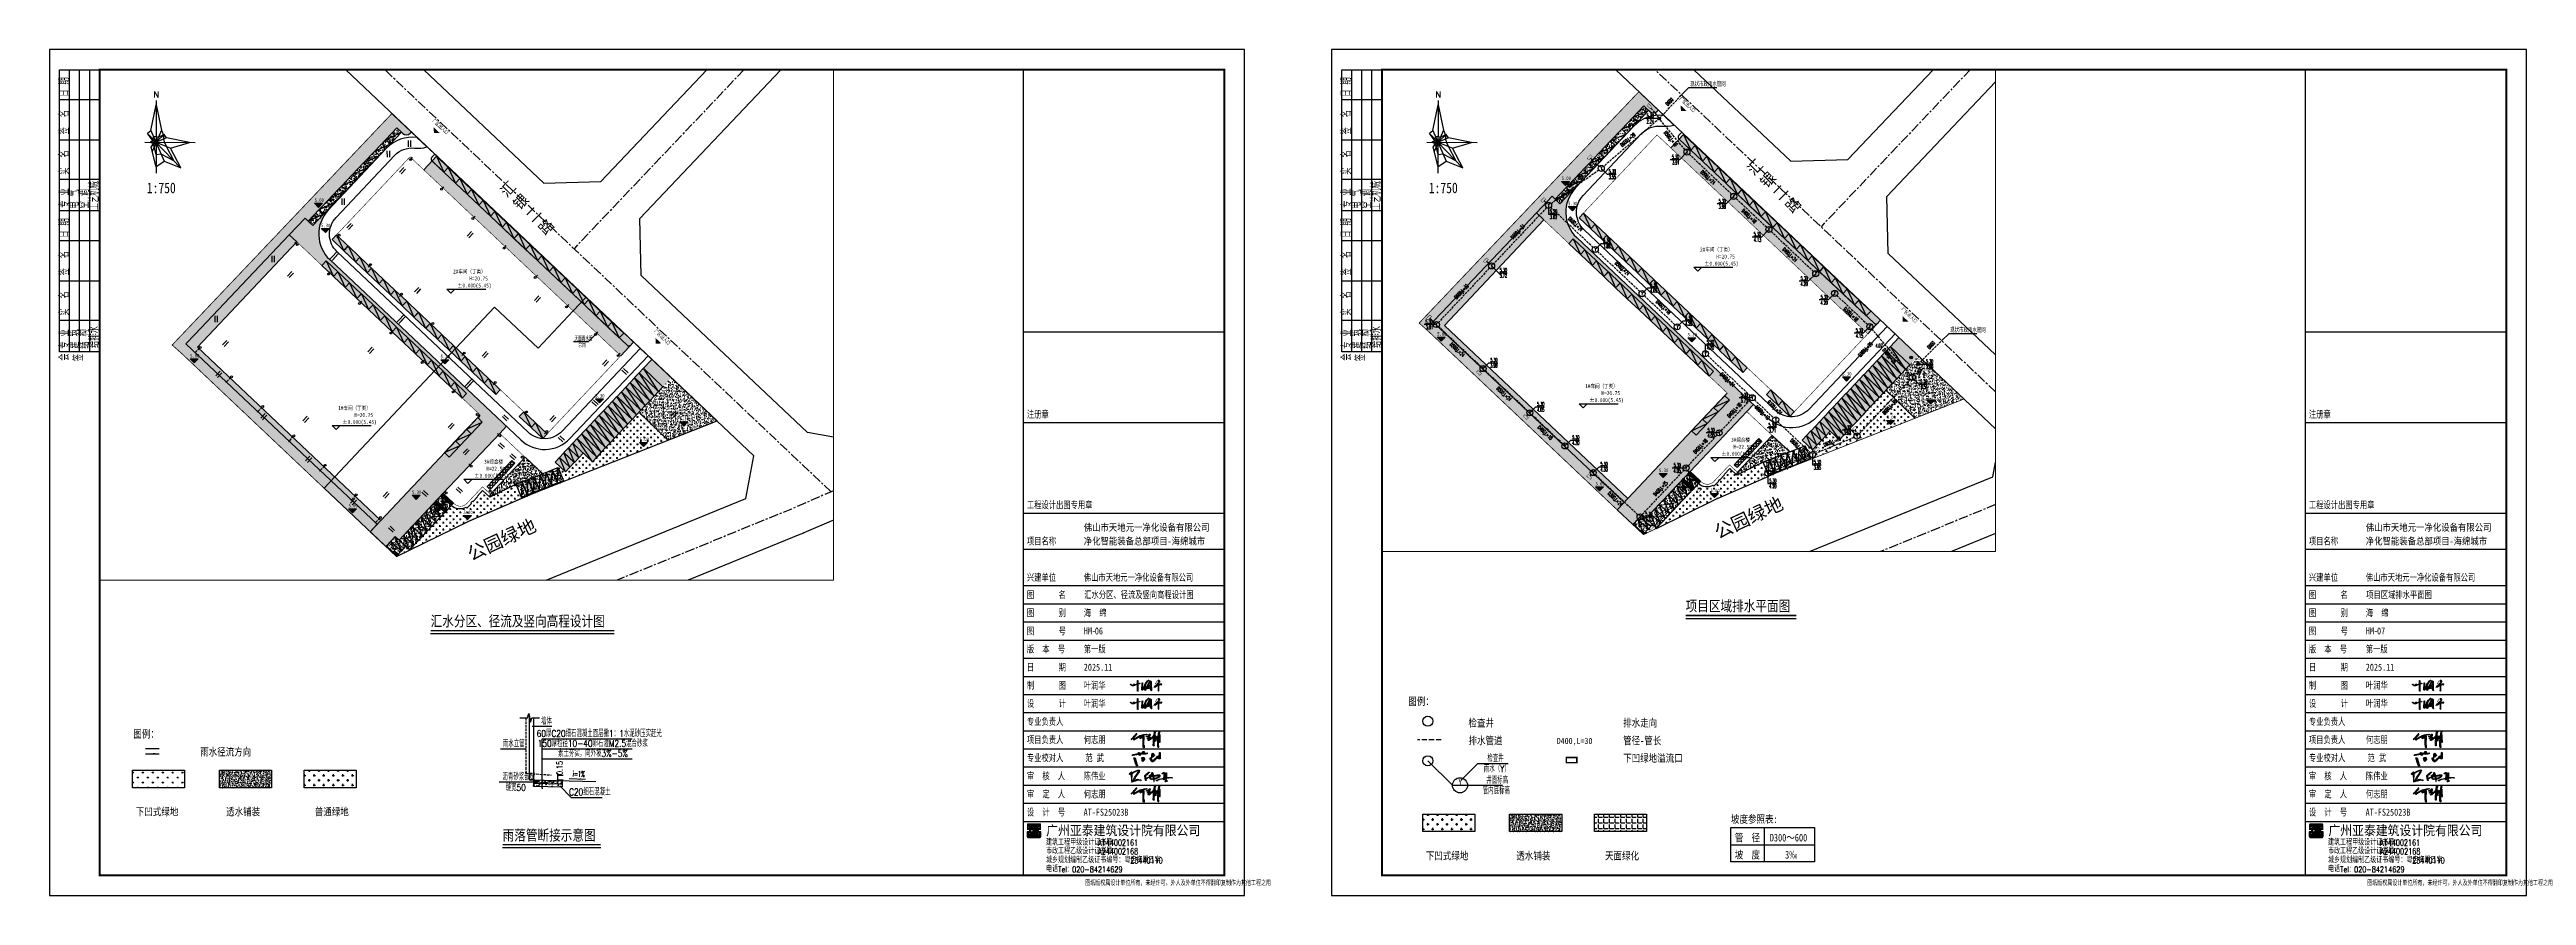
# Paper-space layout '布局1' of a CAD drawing. Header units: millimetres. Extents: x -809 to 422, y -92 to 328.
# The model-space entities are those that its viewports show. They can reach past a viewport. Long polylines and large blocks are cut down to what shows.
import ezdxf
from ezdxf.enums import TextEntityAlignment as Align

# ---------------------------------------------------------------- set-up
doc = ezdxf.new("R2010")
doc.units = ezdxf.units.MM
doc.header["$LTSCALE"] = 500
for name, pattern in [('CENTER', [2, 1.25, -0.25, 0.25, -0.25]), ('DASH', [0.35, 0.25, -0.1]), ('DASHED', [0.75, 0.5, -0.25]), ('DOTE', [2.42, 2, -0.2, 0.02, -0.2])]:
    doc.linetypes.add(name, pattern=pattern)
for name, color, linetype in [('1绿地填充', 116, 'Continuous'), ('2', 2, 'Continuous'), ('4', 4, 'Continuous'), ('9', 9, 'Continuous'), ('DIM_ELEV', 3, 'Continuous'), ('DIM_SYMB', 3, 'Continuous'), ('PIPE-雨水', 222, 'DASH'), ('PLAN_道路', 4, 'Continuous'), ('PUB_DIM', 3, 'Continuous'), ('PUB_TEXT', 7, 'Continuous'), ('PUB_TITLE', 4, 'Continuous'), ('T1-图例$0$A-Car-Stnd', 155, 'Continuous'), ('T1-图例$0$A-Stnd', 7, 'Continuous'), ('TWT_DIM', 3, 'Continuous'), ('TWT_ELEV', 3, 'Continuous'), ('TWT_LEAD', 3, 'Continuous'), ('TWT_SYMB', 3, 'Continuous'), ('TWT_TEXT', 7, 'Continuous'), ('TWT_TITLE', 7, 'Continuous'), ('VPIPE-雨水', 222, 'DASH'), ('WALL', 7, 'Continuous'), ('WELL_雨水', 2, 'Continuous'), ('Y', 7, 'Continuous'), ('Z-道路中心线', 1, 'Continuous'), ('建筑', 4, 'Continuous'), ('框', 130, 'Continuous'), ('注释', 7, 'Continuous')]:
    doc.layers.add(name, color=color, linetype=linetype)
doc.layers.add('JT-道路名称-BZ', color=7, linetype='Continuous', lineweight=5)
doc.layers.add('SK', color=4, linetype='Continuous', plot=False)
doc.layers.add('WSPOINT', color=4, linetype='Continuous', true_color=0x00ffff)
doc.layers.add('YSPOINT', color=40, linetype='Continuous', true_color=0xffc700)
doc.styles.add('-宋', font='simsun_0.shx', dxfattribs={"width": 0.8})
doc.styles.add('-宋体', font='simsun_0.shx', dxfattribs={"width": 0.8})
doc.styles.add('1', font='ROMANT.SHX')
doc.styles.add('_TCH_DIM', font='SIMPLEX.shx', dxfattribs={"width": 0.8, "bigfont": 'GBCBIG.shx'})
doc.styles.add('_TCH_DIM_T3', font='SIMPLEX', dxfattribs={"width": 0.705882, "bigfont": 'GBCBIG'})
doc.styles.get("Standard").update_dxf_attribs({"font": 'simsun_0.shx'})
doc.styles.add('TBC', font='simhei_0.shx', dxfattribs={"width": 0.9})
doc.styles.add('天正', font='simplex8.shx', dxfattribs={"width": 0.7, "bigfont": 'hztxt.shx'})
doc.dimstyles.new('_TWT_ARCH&&1', dxfattribs={"dimtxt": 2.975, "dimasz": 1, "dimexe": 2.5, "dimexo": 3, "dimgap": 1.2625, "dimtad": 1, "dimdec": 0, "dimzin": 0, "dimdsep": 46, "dimtxsty": '_TCH_DIM_T3', "dimblk": 'ARCHTICK', "dimcen": 0.09, "dimclrt": 7, "dimazin": 2, "dimtfac": 1, "dimtdec": 0, "dimtix": 1, "dimtmove": 2, "dimatfit": 3, "dimfxl": 1, "dimtolj": 1, "dimtzin": 0, "dimarcsym": 0})
pattern_1 = [(0, (-685263.1373, -2544651.7945), (1.27, 1.27), [0.635, -1.905]), (90, (-685262.8198, -2544652.112), (-1.27, 1.27), [0.635, -1.905])]
pattern_2 = [(50, (-685263.1374, -2545183.0458), (2.186216028, -0.1912690265), [0.2286, -2.5146]), (355, (-685263.1374, -2545183.0458), (-0.4229139117, 2.2926797146), [0.18288, -2.01168]), (100.451, (-685262.9552, -2545183.0617), (1.76331002, 2.1014002538), [0.19428, -2.13708]), (46.1842, (-685263.1374, -2545182.4362), (3.2529484907, -0.5045079352), [0.3429, -3.7719]), (96.6356, (-685262.8663, -2545182.4782), (2.8488508136, 2.9691066707), [0.29142, -3.20562]), (351.184, (-685263.1374, -2545182.4362), (2.8488552698, 2.9691014143), [0.27432, -3.01752]), (21, (-685262.8326, -2545182.5886), (1.819378558, -1.2271862222), [0.2286, -2.5146]), (326, (-685262.8326, -2545182.5886), (0.7416243402, 2.2102555935), [0.18288, -2.01168]), (71.4514, (-685262.681, -2545182.6909), (2.5609978892, 0.9830742926), [0.19428, -2.13708]), (37.5, (-685263.1374, -2545183.0458), (0.037063239, 1.01466046648), [0, -1.987296, 0, -2.04216, 0, -2.0193]), (7.5, (-685263.1374, -2545183.0458), (0.80183595012, 1.2021668978), [0, -1.164336, 0, -1.941576, 0, -0.76962]), (327.5, (-685263.8171, -2545183.0458), (1.627087142, -0.0687449279), [0, -0.762, 0, -2.37744, 0, -3.15468]), (317.5, (-685264.1219, -2545183.0458), (1.7775501766, 0.3051178924), [0, -0.9906, 0, -1.578864, 0, -2.24028])]
pattern_3 = [(50, (-685263.136, -2545183.047), (2.186216028, -0.1912690265), [0.2286, -2.5146]), (355, (-685263.136, -2545183.047), (-0.4229139117, 2.2926797146), [0.18288, -2.01168]), (100.451, (-685262.9539, -2545183.063), (1.76331002, 2.1014002538), [0.19428, -2.13708]), (46.1842, (-685263.136, -2545182.4374), (3.2529484907, -0.5045079352), [0.3429, -3.7719]), (96.6356, (-685262.865, -2545182.4794), (2.8488508136, 2.9691066707), [0.29142, -3.20562]), (351.184, (-685263.136, -2545182.4374), (2.8488552698, 2.9691014143), [0.27432, -3.01752]), (21, (-685262.8312, -2545182.5898), (1.819378558, -1.2271862222), [0.2286, -2.5146]), (326, (-685262.8312, -2545182.5898), (0.7416243402, 2.2102555935), [0.18288, -2.01168]), (71.4514, (-685262.6796, -2545182.692), (2.5609978892, 0.9830742926), [0.19428, -2.13708]), (37.5, (-685263.13604, -2545183.047), (0.037063239, 1.01466046648), [0, -1.987296, 0, -2.04216, 0, -2.0193]), (7.5, (-685263.136, -2545183.047), (0.80183595012, 1.2021668978), [0, -1.164336, 0, -1.941576, 0, -0.76962]), (327.5, (-685263.81574, -2545183.047), (1.627087142, -0.0687449279), [0, -0.762, 0, -2.37744, 0, -3.15468]), (317.5, (-685264.1205, -2545183.047), (1.7775501766, 0.3051178924), [0, -0.9906, 0, -1.578864, 0, -2.24028])]

# ---------------------------------------------------------------- blocks, each defined once
blk = doc.blocks.new('A$C4C3A3BA1')
at = {"layer": 'Y', "linetype": 'Continuous'}
for points in [[(164, 428), (280, 504), (320, 524), (400, 564), (484, 584), (488, 576), (476, 540), (360, 360), (280, 236), (188, 88), (180, 72), (144, 36), (156, 12), (220, 20), (296, 52), (448, 96), (540, 96), (552, 60), (572, 68), (572, 104), (548, 116), (440, 116), (444, 128), (444, 152), (424, 152), (364, 120), (284, 80), (188, 40), (192, 52), (212, 96), (220, 96), (240, 132), (256, 168), (288, 212), (300, 224), (308, 248), (312, 272), (320, 276), (352, 324), (484, 512), (516, 580), (492, 604), (432, 596), (288, 536), (232, 504), (168, 460), (132, 444), (132, 488), (116, 516), (40, 448), (8, 400), (0, 372), (16, 372), (48, 428), (100, 476), (100, 408), (84, 392), (72, 352), (104, 348), (104, 372), (112, 372), (116, 236), (128, 244), (128, 400)], [(128, 244), (116, 236), (116, 120), (116, 20), (120, 20), (128, 0), (136, 0), (128, 28)], [(1500, 140), (1352, 88), (1360, 60), (1388, 64), (1436, 92), (1476, 104), (1600, 140), (1712, 160), (1708, 140), (1708, 116), (1732, 112), (1744, 176), (1760, 176), (1800, 180), (1808, 188), (1828, 184), (1820, 108), (1808, 72), (1784, 72), (1784, 40), (1776, 40), (1784, 24), (1800, 20), (1812, 32), (1880, 40), (1896, 48), (1892, 68), (1836, 72), (1852, 136), (1856, 196), (1920, 204), (1936, 212), (1936, 208), (1948, 208), (1948, 212), (1952, 212), (2012, 216), (2096, 216), (2099, 219), (2116, 212), (2136, 192), (2148, 200), (2116, 232), (1988, 232), (1856, 216), (1856, 440), (1844, 452), (1820, 452), (1832, 212), (1748, 196), (1760, 264), (1768, 448), (1740, 476), (1728, 476), (1696, 472), (1632, 424), (1628, 404), (1660, 412), (1696, 440), (1728, 448), (1736, 432), (1736, 300), (1720, 192)]]:
    blk.add_hatch(color=256, dxfattribs=at).paths.add_polyline_path(points)
h = blk.add_hatch(color=256, dxfattribs=at)
h.paths.add_polyline_path([(828, 324), (884, 364), (896, 380), (936, 404), (964, 436), (1012, 468), (1012, 488), (1004, 492), (976, 492), (928, 464), (840, 388), (840, 360), (796, 336), (780, 328), (768, 312), (788, 200), (800, 100), (828, 72), (848, 72), (844, 92), (824, 104), (800, 304)])
h.paths.add_polyline_path([(900, 408), (912, 420), (940, 444), (956, 460), (968, 448), (944, 440), (940, 436), (908, 412)], flags=16)
h = blk.add_hatch(color=256, dxfattribs=at)
h.paths.add_polyline_path([(996, 220), (1016, 224), (1044, 160), (1056, 148), (1068, 148), (1068, 140), (1108, 128), (1176, 136), (1176, 148), (1096, 148), (1092, 156), (1072, 160), (1048, 204), (1040, 216), (1044, 240), (1084, 252), (1196, 280), (1204, 248), (1212, 156), (1184, 152), (1184, 136), (1196, 132), (1208, 132), (1216, 32), (1224, 32), (1244, 28), (1240, 52), (1236, 144), (1296, 156), (1316, 172), (1352, 188), (1368, 188), (1372, 192), (1378, 193), (1384, 196), (1404, 208), (1452, 232), (1528, 292), (1544, 324), (1512, 344), (1380, 344), (1224, 316), (1180, 440), (1156, 460), (1128, 464), (1112, 440), (1112, 412), (1136, 436), (1152, 424), (1164, 396), (1156, 400), (1108, 388), (1048, 356), (1004, 320), (996, 292), (1016, 288), (1040, 320), (1104, 360), (1148, 368), (1056, 284), (1069, 282), (1084, 296), (1120, 308), (1128, 320), (1144, 324), (1168, 356), (1180, 356), (1192, 336), (1188, 304), (1096, 280), (1064, 276), (1069, 282), (1056, 284), (984, 248), (916, 224), (844, 188), (856, 168), (896, 176), (908, 188)])
h.paths.add_polyline_path([(1232, 292), (1296, 308), (1360, 316), (1468, 324), (1504, 324), (1504, 304), (1468, 268), (1452, 260), (1404, 232), (1390, 217), (1368, 204), (1364, 196), (1316, 188), (1288, 180), (1288, 172), (1236, 164)], flags=16)
for p, q in [((908, 412), (940, 436)), ((940, 444), (912, 420))]:
    blk.add_line(p, q, dxfattribs=at)
at = {"layer": 'Y'}
for points in [[(440, 116, 0), (548, 116, 0), (572, 104, 0), (572, 68, 0), (552, 60, 0), (540, 96, 0), (448, 96, 0), (296, 52, 0), (220, 20, 0), (156, 12, 0), (144, 36, 0), (180, 72, 0), (188, 88, 0), (280, 236, 0), (360, 360, 0), (476, 540, 0), (488, 576, 0), (484, 584, 0), (400, 564, 0), (320, 524, 0), (280, 504, 0), (164, 428, 0), (128, 400, 0), (128, 244, 0), (116, 236, 0), (112, 372, 0), (104, 372, 0), (104, 348, 0), (72, 352, 0), (84, 392, 0), (100, 408, 0), (100, 476, 0), (48, 428, 0), (16, 372, 0), (0, 372, 0), (8, 400, 0), (40, 448, 0), (116, 516, 0), (132, 488, 0), (132, 444, 0), (168, 460, 0), (232, 504, 0), (288, 536, 0), (432, 596, 0), (492, 604, 0), (516, 580, 0), (484, 512, 0), (352, 324, 0), (320, 276, 0), (312, 272, 0), (308, 248, 0), (300, 224, 0), (288, 212, 0), (256, 168, 0), (240, 132, 0), (220, 96, 0), (212, 96, 0), (192, 52, 0), (188, 40, 0), (284, 80, 0), (364, 120, 0), (424, 152, 0), (444, 152, 0), (444, 128, 0), (440, 116, 0), (440, 116, 0), (440, 116, 0), (440, 116, 0)], [(112, 304, 0), (108, 300, 0)], [(116, 236, 0), (116, 120, 0), (116, 20, 0), (120, 20, 0), (128, 0, 0), (136, 0, 0), (128, 28, 0), (128, 244, 0)], [(284, 508, 0), (288, 504, 0)], [(828, 72, 0), (800, 100, 0), (788, 200, 0), (768, 312, 0), (780, 328, 0), (796, 336, 0), (840, 360, 0), (840, 388, 0), (928, 464, 0), (976, 492, 0), (1004, 492, 0), (1012, 488, 0), (1012, 468, 0), (964, 436, 0), (936, 404, 0), (896, 380, 0), (884, 364, 0), (828, 324, 0), (800, 304, 0), (824, 104, 0), (844, 92, 0), (848, 72, 0), (828, 72, 0)], [(1016, 224, 0), (1028, 236, 0), (1016, 224, 0), (996, 220, 0), (908, 188, 0), (896, 176, 0), (856, 168, 0), (844, 188, 0), (916, 224, 0), (984, 248, 0), (1056, 284, 0), (1069, 282, 0), (1084, 296, 0), (1120, 308, 0), (1128, 320, 0), (1144, 324, 0), (1168, 356, 0), (1180, 356, 0), (1192, 336, 0), (1188, 304, 0), (1096, 280, 0), (1064, 276, 0), (1069, 282, 0)], [(908, 412, 0), (900, 408, 0), (912, 420, 0), (912, 420, 0), (912, 420, 0)], [(944, 440, 0), (968, 448, 0), (956, 460, 0), (940, 444, 0)], [(944, 440, 0), (940, 436, 0)], [(1055, 283, 0), (1148, 368, 0), (1104, 360, 0), (1040, 320, 0), (1016, 288, 0), (996, 292, 0), (1004, 320, 0), (1048, 356, 0), (1108, 388, 0), (1156, 400, 0), (1164, 396, 0), (1152, 424, 0), (1136, 436, 0), (1112, 412, 0)], [(1176, 136, 0), (1108, 128, 0), (1068, 140, 0), (1068, 148, 0), (1056, 148, 0), (1044, 160, 0), (1016, 224, 0)], [(1176, 136, 0), (1176, 148, 0), (1096, 148, 0), (1092, 156, 0), (1072, 160, 0), (1048, 204, 0), (1040, 216, 0), (1044, 240, 0), (1084, 252, 0), (1196, 280, 0), (1204, 248, 0), (1200, 240, 0)], [(1404, 208, 0), (1452, 232, 0), (1528, 292, 0), (1544, 324, 0), (1512, 344, 0), (1380, 344, 0), (1224, 316, 0), (1180, 440, 0), (1156, 460, 0), (1128, 464, 0), (1112, 440, 0), (1112, 412, 0)], [(1144, 364, 0), (1148, 364, 0)], [(1176, 136, 0), (1184, 136, 0), (1196, 132, 0), (1208, 132, 0), (1216, 32, 0), (1224, 32, 0), (1244, 28, 0), (1240, 52, 0), (1236, 144, 0), (1296, 156, 0), (1316, 172, 0), (1352, 188, 0), (1316, 172, 0), (1316, 176, 0)], [(1176, 144, 0), (1184, 144, 0)], [(1184, 136, 0), (1184, 152, 0), (1212, 156, 0), (1204, 248, 0)], [(1184, 136, 0), (1184, 132, 0)], [(1316, 188, 0), (1288, 180, 0), (1288, 172, 0), (1236, 164, 0), (1232, 292, 0), (1296, 308, 0), (1360, 316, 0), (1468, 324, 0), (1504, 324, 0), (1504, 304, 0), (1468, 268, 0), (1452, 260, 0), (1404, 232, 0), (1390, 217, 0), (1368, 204, 0), (1364, 196, 0), (1316, 188, 0)], [(1264, 152, 0), (1264, 144, 0)], [(1760, 176, 0), (1744, 176, 0), (1732, 112, 0), (1708, 116, 0), (1708, 140, 0), (1712, 160, 0), (1600, 140, 0), (1476, 104, 0), (1436, 92, 0), (1388, 64, 0), (1360, 60, 0), (1352, 88, 0), (1500, 140, 0), (1720, 192, 0), (1736, 300, 0), (1736, 432, 0), (1728, 448, 0), (1696, 440, 0), (1660, 412, 0), (1628, 404, 0), (1632, 424, 0), (1696, 472, 0), (1728, 476, 0), (1740, 476, 0), (1768, 448, 0), (1760, 264, 0), (1748, 196, 0), (1832, 212, 0), (1820, 452, 0), (1844, 452, 0), (1856, 440, 0), (1856, 216, 0), (1988, 232, 0), (2116, 232, 0), (2148, 200, 0), (2136, 192, 0), (2116, 212, 0), (2099, 219, 0), (2096, 216, 0), (2012, 216, 0), (1952, 212, 0), (1952, 212, 0), (1960, 213, 0)], [(1352, 188, 0), (1368, 188, 0), (1372, 192, 0), (1378, 193, 0), (1384, 196, 0), (1404, 208, 0)], [(1760, 176, 0), (1756, 172, 0)], [(1760, 176, 0), (1800, 180, 0), (1808, 188, 0), (1828, 184, 0), (1820, 108, 0), (1808, 72, 0), (1784, 72, 0), (1784, 40, 0), (1776, 40, 0), (1784, 24, 0), (1800, 20, 0), (1812, 32, 0), (1880, 40, 0), (1896, 48, 0), (1892, 68, 0), (1836, 72, 0), (1852, 136, 0), (1856, 196, 0), (1920, 204, 0), (1920, 204, 0), (1920, 204, 0), (1920, 204, 0)], [(1936, 208, 0), (1936, 212, 0), (1920, 204, 0)], [(1936, 208, 0), (1948, 208, 0), (1948, 212, 0), (1952, 212, 0)]]:
    blk.add_polyline3d(points, dxfattribs=at)
blk = doc.blocks.new('A$C54597E38')
at = {"layer": '9'}
h = blk.add_hatch(dxfattribs=at)
h.set_pattern_fill('ANSI31', color=256, scale=70.630202, angle=135, style=0)
h.set_pattern_definition([(180, (-153496.256, -56662.455), (-2e-15, -8.82877527), [])])
edge = h.paths.add_edge_path()
edge.add_line((99, 458), (99, 400))
edge.add_line((99, 400), (0, 400))
edge.add_line((0, 400), (0, 620))
edge.add_arc((64, 620), 63.6, 90, 180, ccw=False)
edge.add_line((64, 683), (622, 683))
edge.add_arc((622, 620), 63.6, 0, 90, ccw=False)
edge.add_line((685, 620), (685, 396))
edge.add_line((685, 396), (594, 396))
edge.add_line((594, 396), (594, 463))
edge.add_line((594, 463), (614, 463))
edge.add_line((614, 463), (624, 463))
edge.add_line((624, 463), (624, 613))
edge.add_line((624, 613), (68, 613))
edge.add_line((68, 613), (68, 458))
edge.add_line((68, 458), (99, 458))
h.paths.add_polyline_path([(369, 293), (369, 582), (586, 582), (586, 519), (436, 519), (436, 458), (557, 458), (557, 225), (431, 225), (431, 166), (588, 166), (588, 112), (370, 112), (370, 226), (321, 226), (321, 112), (103, 112), (103, 166), (260, 166), (260, 225), (133, 225), (133, 458), (255, 458), (255, 519), (104, 519), (104, 582), (321, 582), (321, 293)])
h.paths.add_polyline_path([(196, 399), (265, 399), (265, 289), (196, 289)], flags=16)
h.paths.add_polyline_path([(494, 399), (425, 399), (425, 289), (494, 289)], flags=16)
edge = h.paths.add_edge_path()
edge.add_line((99, 225), (99, 283))
edge.add_line((99, 283), (0, 283))
edge.add_line((0, 283), (0, 64))
edge.add_arc((64, 64), 63.6, 180, 270)
edge.add_line((64, 0), (622, 0))
edge.add_arc((622, 64), 63.6, 270, 360)
edge.add_line((685, 64), (685, 287))
edge.add_line((685, 287), (594, 287))
edge.add_line((594, 287), (594, 220))
edge.add_line((594, 220), (614, 220))
edge.add_line((614, 220), (624, 220))
edge.add_line((624, 220), (624, 71))
edge.add_line((624, 71), (68, 71))
edge.add_line((68, 71), (68, 225))
edge.add_line((68, 225), (99, 225))
blk.add_lwpolyline([(99, 225), (99, 283), (0, 283), (0, 64, 0.4142136), (64, 0), (622, 0, 0.4142136), (685, 64), (685, 287), (594, 287), (594, 220), (614, 220), (624, 220), (624, 71), (68, 71), (68, 225)], format="xyb", close=True, dxfattribs=at)
blk.add_lwpolyline([(369, 293), (369, 293), (369, 582), (586, 582), (586, 519), (436, 519), (436, 458), (557, 458), (557, 225), (431, 225), (431, 166), (588, 166), (588, 112), (370, 112), (370, 226), (321, 226), (321, 112), (103, 112), (103, 166), (260, 166), (260, 225), (133, 225), (133, 458), (255, 458), (255, 519), (104, 519), (104, 582), (321, 582), (321, 293), (369, 293)], dxfattribs=at)
blk.add_lwpolyline([(494, 399), (425, 399), (425, 289), (494, 289)], close=True, dxfattribs=at)
blk = doc.blocks.new('A$C16E21CA3')
at = {"layer": 'TWT_TEXT'}
h = blk.add_hatch(color=256, dxfattribs=at)
h.dxf.hatch_style = 1
h.paths.add_polyline_path([(55, 91), (52, 96), (47, 96), (44, 90), (7, 83), (2, 79), (0, 75), (7, 75), (46, 83), (51, 78), (57, 76), (58, 83), (98, 84), (108, 87), (108, 94), (85, 92), (83, 91), (87, 96), (87, 104), (80, 104), (73, 92)])
h = blk.add_hatch(color=256, dxfattribs=at)
h.dxf.hatch_style = 1
h.paths.add_polyline_path([(25, 11), (33, 0), (38, 0), (39, 5), (33, 13), (20, 59), (12, 59)])
h = blk.add_hatch(color=256, dxfattribs=at)
h.dxf.hatch_style = 1
h.paths.add_polyline_path([(70, 60), (67, 55), (71, 51), (72, 38), (75, 32), (78, 32), (89, 43), (89, 51), (87, 51), (88, 53), (85, 62)])
h.paths.add_polyline_path([(83, 50), (83, 48), (83, 46), (82, 45), (78, 45), (78, 50)], flags=16)
h = blk.add_hatch(color=256, dxfattribs=at)
h.dxf.hatch_style = 1
h.paths.add_polyline_path([(137, 59), (131, 57), (130, 51), (137, 34), (145, 29), (150, 29), (161, 35), (167, 45), (179, 53), (182, 62), (186, 63), (195, 50), (203, 51), (203, 64), (203, 91), (203, 96), (198, 96), (196, 66), (191, 70), (183, 70), (176, 57), (167, 55), (164, 51), (152, 38), (148, 39), (145, 39), (140, 45)])
h = blk.add_hatch(color=256, dxfattribs=at)
h.dxf.hatch_style = 1
h.paths.add_polyline_path([(144, 61), (152, 65), (162, 76), (160, 82), (154, 82), (154, 87), (150, 91), (145, 89), (144, 79)])
for points in [[(85, 92, 0), (108, 94, 0), (108, 87, 0), (98, 84, 0), (58, 83, 0), (57, 76, 0), (51, 78, 0), (46, 83, 0), (7, 75, 0), (0, 75, 0), (2, 79, 0), (7, 83, 0), (44, 90, 0), (47, 96, 0), (52, 96, 0), (55, 91, 0), (73, 92, 0), (80, 104, 0), (87, 104, 0), (87, 96, 0), (83, 91, 0), (85, 92, 0), (85, 92, 0)], [(33, 0, 0), (25, 11, 0), (12, 59, 0), (20, 59, 0), (33, 13, 0), (39, 5, 0), (38, 0, 0), (33, 0, 0)], [(75, 32, 0), (72, 38, 0), (71, 51, 0), (67, 55, 0), (70, 60, 0), (85, 62, 0), (88, 53, 0), (87, 51, 0), (89, 51, 0), (89, 43, 0), (78, 32, 0), (75, 32, 0)], [(78, 45, 0), (78, 50, 0), (83, 50, 0), (83, 48, 0), (83, 46, 0), (82, 45, 0), (78, 45, 0)], [(145, 29, 0), (137, 34, 0), (130, 51, 0), (131, 57, 0), (137, 59, 0), (140, 45, 0), (145, 39, 0), (148, 39, 0), (152, 38, 0), (164, 51, 0), (167, 55, 0), (176, 57, 0), (183, 70, 0), (191, 70, 0), (196, 66, 0), (198, 96, 0), (203, 96, 0), (203, 91, 0), (203, 64, 0), (203, 51, 0), (195, 50, 0), (186, 63, 0), (182, 62, 0), (179, 53, 0), (167, 45, 0), (161, 35, 0), (150, 29, 0), (145, 29, 0)], [(144, 61, 0), (144, 79, 0), (145, 89, 0), (150, 91, 0), (154, 87, 0), (154, 82, 0), (160, 82, 0), (162, 76, 0), (152, 65, 0), (144, 61, 0), (144, 61, 0)]]:
    blk.add_polyline3d(points, dxfattribs=at)
blk = doc.blocks.new('A$C77A84E73')
at = {"layer": 'TWT_TEXT'}
h = blk.add_hatch(color=256, dxfattribs=at)
h.dxf.hatch_style = 1
h.paths.add_polyline_path([(28, 115), (28, 108), (28, 99), (30, 99), (35, 98), (57, 112), (60, 115), (102, 136), (104, 136), (105, 119), (110, 115), (117, 118), (118, 121), (121, 121), (127, 117), (136, 128), (139, 134), (137, 137), (132, 135), (132, 142), (129, 146), (144, 149), (146, 137), (146, 93), (146, 47), (148, 9), (151, 1), (157, 0), (158, 28), (155, 28), (152, 44), (155, 134), (151, 152), (194, 158), (191, 165), (189, 165), (158, 161), (156, 160), (150, 158), (138, 156), (134, 155), (129, 153), (127, 153), (125, 152), (121, 151), (117, 150), (111, 149), (107, 148), (103, 146), (95, 141), (93, 139), (85, 136), (82, 134), (76, 131), (73, 129), (67, 126), (66, 125), (64, 123), (62, 121), (50, 117), (50, 115), (37, 111), (32, 120), (31, 120), (27, 124), (20, 120), (15, 115), (12, 112), (7, 110), (0, 106), (3, 102), (10, 105), (15, 110), (24, 113)])
h.paths.add_polyline_path([(113, 130), (114, 141), (123, 143), (122, 135), (117, 130)], flags=16)
h = blk.add_hatch(color=256, dxfattribs=at)
h.dxf.hatch_style = 1
h.paths.add_polyline_path([(27, 124), (31, 120), (50, 143), (66, 161), (69, 165), (69, 171), (61, 171), (54, 162), (50, 157), (45, 149), (42, 144)])
h = blk.add_hatch(color=256, dxfattribs=at)
h.dxf.hatch_style = 1
h.paths.add_polyline_path([(219, 126), (218, 132), (229, 142), (231, 161), (228, 164), (221, 164), (214, 156), (210, 141), (189, 140), (186, 137), (188, 132), (210, 132), (212, 125), (198, 118), (198, 110), (203, 108), (213, 116), (232, 119), (229, 112), (209, 95), (209, 88), (217, 87), (225, 91), (241, 106), (256, 119), (272, 136), (276, 137), (276, 124), (274, 122), (271, 67), (270, 28), (272, 24), (278, 23), (279, 25), (277, 41), (279, 93), (289, 93), (289, 90), (293, 80), (300, 79), (300, 104), (306, 111), (321, 129), (323, 136), (325, 136), (325, 108), (323, 80), (323, 26), (328, 6), (335, 6), (334, 10), (329, 43), (331, 102), (336, 100), (338, 100), (338, 101), (344, 102), (345, 88), (342, 89), (341, 94), (339, 94), (339, 97), (337, 97), (339, 81), (347, 69), (349, 69), (354, 68), (354, 88), (352, 104), (352, 156), (345, 158), (344, 138), (335, 138), (337, 159), (339, 164), (341, 164), (343, 171), (350, 185), (347, 197), (342, 200), (336, 196), (330, 171), (329, 164), (327, 147), (321, 141), (320, 137), (316, 133), (316, 132), (304, 120), (300, 118), (301, 143), (298, 145), (294, 145), (291, 139), (284, 136), (287, 161), (293, 193), (300, 193), (296, 202), (292, 207), (288, 207), (284, 196), (279, 161), (278, 149), (268, 139), (264, 137), (256, 129), (252, 127), (252, 124), (243, 118), (237, 115), (239, 121), (236, 126)])
h.paths.add_polyline_path([(219, 144), (224, 155), (226, 153), (224, 146)], flags=16)
h.paths.add_polyline_path([(284, 134), (286, 134), (287, 118), (285, 113), (282, 113)], flags=16)
h.paths.add_polyline_path([(333, 117), (334, 128), (342, 129), (340, 122)], flags=16)
h.paths.add_polyline_path([(339, 110), (339, 114), (344, 116), (344, 109)], flags=16)
for p, q in [((27, 124), (42, 144)), ((139, 134), (137, 137))]:
    blk.add_line(p, q, dxfattribs=at)
for points in [[(12, 112, 0), (7, 110, 0), (0, 106, 0), (3, 102, 0), (10, 105, 0), (15, 110, 0), (24, 113, 0), (28, 115, 0), (28, 108, 0), (28, 99, 0), (30, 99, 0), (35, 98, 0), (57, 112, 0), (60, 115, 0), (102, 136, 0), (104, 136, 0), (105, 119, 0), (110, 115, 0), (117, 118, 0), (118, 121, 0), (121, 121, 0), (127, 117, 0), (136, 128, 0), (139, 134, 0)], [(12, 112, 0), (15, 115, 0), (20, 120, 0), (27, 124, 0), (31, 120, 0), (32, 120, 0), (37, 111, 0), (50, 115, 0), (50, 117, 0), (62, 121, 0), (64, 123, 0), (66, 125, 0), (67, 126, 0), (73, 129, 0), (76, 131, 0), (82, 134, 0), (85, 136, 0), (93, 139, 0), (95, 141, 0), (103, 146, 0), (107, 148, 0), (111, 149, 0), (117, 150, 0), (121, 151, 0), (125, 152, 0), (127, 153, 0), (129, 153, 0), (134, 155, 0), (138, 156, 0), (150, 158, 0), (156, 160, 0), (158, 161, 0), (189, 165, 0), (191, 165, 0), (194, 158, 0), (151, 152, 0), (155, 134, 0), (152, 44, 0), (155, 28, 0), (158, 28, 0), (157, 0, 0), (151, 1, 0), (148, 9, 0), (146, 47, 0), (146, 93, 0), (146, 137, 0), (144, 149, 0), (129, 146, 0), (132, 142, 0), (132, 135, 0), (137, 137, 0)], [(31, 120, 0), (50, 143, 0), (66, 161, 0), (69, 165, 0), (69, 171, 0), (61, 171, 0), (54, 162, 0), (50, 157, 0), (45, 149, 0), (42, 144, 0), (42, 144, 0), (42, 144, 0)], [(113, 130, 0), (114, 141, 0), (123, 143, 0), (122, 135, 0), (117, 130, 0), (113, 130, 0)], [(336, 100, 0), (331, 102, 0), (329, 43, 0), (334, 10, 0), (335, 6, 0), (328, 6, 0), (323, 26, 0), (323, 80, 0), (325, 108, 0), (325, 136, 0), (323, 136, 0), (321, 129, 0), (306, 111, 0), (300, 104, 0), (300, 79, 0), (293, 80, 0), (289, 90, 0), (289, 93, 0), (279, 93, 0), (277, 41, 0), (279, 25, 0), (278, 23, 0), (272, 24, 0), (270, 28, 0), (271, 67, 0), (274, 122, 0), (276, 124, 0), (276, 137, 0), (272, 136, 0), (256, 119, 0), (241, 106, 0), (225, 91, 0), (217, 87, 0), (209, 88, 0), (209, 95, 0), (229, 112, 0), (232, 119, 0), (213, 116, 0), (203, 108, 0), (198, 110, 0), (198, 118, 0), (212, 125, 0), (210, 132, 0), (188, 132, 0), (186, 137, 0), (189, 140, 0), (210, 141, 0), (214, 156, 0), (221, 164, 0), (228, 164, 0), (231, 161, 0), (229, 142, 0), (218, 132, 0), (219, 126, 0), (236, 126, 0), (239, 121, 0), (237, 115, 0), (243, 118, 0), (252, 124, 0), (252, 127, 0), (256, 129, 0), (264, 137, 0), (268, 139, 0), (278, 149, 0), (279, 161, 0), (284, 196, 0), (288, 207, 0), (292, 207, 0), (296, 202, 0), (300, 193, 0), (293, 193, 0), (287, 161, 0), (284, 136, 0), (291, 139, 0), (294, 145, 0), (298, 145, 0), (301, 143, 0), (300, 118, 0), (304, 120, 0), (316, 132, 0)], [(226, 153, 0), (224, 155, 0), (219, 144, 0), (224, 146, 0), (226, 153, 0), (226, 153, 0)], [(282, 113, 0), (284, 134, 0), (286, 134, 0), (287, 118, 0), (285, 113, 0), (282, 113, 0)], [(337, 97, 0), (338, 101, 0), (344, 102, 0), (345, 88, 0), (342, 89, 0), (341, 94, 0), (339, 94, 0), (339, 97, 0), (337, 97, 0), (339, 81, 0), (347, 69, 0), (349, 69, 0), (354, 68, 0), (354, 88, 0), (352, 104, 0), (352, 156, 0), (345, 158, 0), (344, 138, 0), (335, 138, 0), (337, 159, 0), (339, 164, 0), (341, 164, 0), (343, 171, 0), (350, 185, 0), (347, 197, 0), (342, 200, 0), (336, 196, 0), (330, 171, 0), (329, 164, 0), (327, 147, 0), (321, 141, 0), (320, 137, 0), (316, 133, 0), (316, 132, 0), (316, 132, 0), (316, 132, 0)], [(333, 117, 0), (334, 128, 0), (342, 129, 0), (340, 122, 0), (333, 117, 0)], [(338, 100, 0), (336, 100, 0)], [(339, 109, 0), (339, 114, 0), (344, 116, 0), (344, 109, 0), (338, 110, 0)]]:
    blk.add_polyline3d(points, dxfattribs=at)
blk = doc.blocks.new('A$C04374023')
at = {"layer": 'TWT_TEXT', "linetype": 'Continuous'}
h = blk.add_hatch(color=256, dxfattribs=at)
h.dxf.hatch_style = 1
h.paths.add_polyline_path([(351, 19), (342, 151), (342, 292), (342, 364), (261, 340), (198, 304), (165, 301), (141, 289), (84, 295), (42, 325), (0, 358), (0, 379), (21, 379), (75, 322), (81, 322), (96, 310), (102, 310), (135, 304), (162, 313), (174, 322), (174, 343), (153, 352), (153, 370), (174, 379), (195, 379), (210, 370), (204, 343), (201, 331), (303, 376), (345, 388), (348, 550), (354, 559), (369, 559), (366, 391), (453, 412), (465, 418), (459, 397), (366, 370), (360, 142), (360, 139), (360, 79), (360, 10), (358, 0)])
h = blk.add_hatch(color=256, dxfattribs=at)
h.dxf.hatch_style = 1
h.paths.add_polyline_path([(1014, 119), (1016, 299), (1002, 471), (995, 499), (976, 485), (930, 424), (884, 352), (877, 334), (892, 337), (910, 344), (949, 342), (963, 326), (956, 300), (933, 271), (944, 264), (941, 252), (913, 248), (880, 202), (876, 178), (986, 211), (1007, 209), (994, 195), (890, 159), (850, 144), (845, 159), (880, 238), (889, 243), (891, 267), (919, 287), (942, 324), (912, 326), (890, 313), (887, 301), (860, 302), (769, 92), (752, 69), (740, 60), (713, 68), (699, 93), (708, 228), (719, 317), (710, 315), (646, 153), (621, 95), (593, 69), (575, 73), (565, 98), (576, 425), (582, 440), (600, 438), (588, 235), (589, 100), (598, 99), (689, 313), (729, 383), (735, 385), (739, 400), (795, 475), (853, 534), (903, 570), (915, 570), (895, 544), (828, 482), (780, 422), (743, 370), (740, 358), (746, 357), (721, 106), (729, 85), (744, 90), (778, 148), (793, 189), (820, 242), (821, 260), (830, 268), (841, 295), (845, 309), (851, 309), (882, 379), (893, 400), (899, 399), (919, 437), (997, 537), (1009, 537), (1022, 506), (1035, 325), (1037, 111), (1049, 50), (1027, 46), (984, 143)])
h = blk.add_hatch(color=256, dxfattribs=at)
h.paths.add_polyline_path([(1461, 489), (1463, 521), (1425, 549), (1382, 548), (1366, 527), (1391, 522), (1424, 520), (1437, 498), (1417, 466), (1405, 456), (1363, 408), (1351, 398), (1309, 350), (1294, 341), (1289, 326), (1271, 320), (1255, 304), (1224, 273), (1214, 273), (1183, 246), (1135, 228), (1130, 206), (1148, 202), (1196, 224), (1244, 243), (1293, 272), (1385, 310), (1382, 130), (1389, 129), (1388, 122), (1390, 120), (1402, 117), (1390, 120), (1391, 119), (1392, 118), (1384, 108), (1391, 100), (1396, 75), (1384, 75), (1385, 64), (1398, 42), (1390, 32), (1397, 24), (1405, 34), (1415, 322), (1503, 349), (1518, 348), (1528, 344), (1557, 350), (1555, 371), (1483, 369), (1417, 351), (1417, 405), (1395, 410)])
h.paths.add_polyline_path([(1388, 403), (1383, 335), (1339, 316), (1287, 294), (1272, 291), (1285, 312), (1342, 359), (1380, 404)], flags=16)
h = blk.add_hatch(color=256, dxfattribs=at)
h.dxf.hatch_style = 1
h.paths.add_polyline_path([(1227, 377), (1229, 409), (1249, 433), (1306, 542), (1327, 540), (1326, 519), (1278, 439), (1265, 404), (1293, 387), (1288, 373), (1224, 381)])
h = blk.add_hatch(color=256, dxfattribs=at)
h.dxf.hatch_style = 1
h.paths.add_polyline_path([(1392, 118), (1388, 122), (1389, 129), (1382, 130), (1384, 75), (1396, 75), (1391, 100), (1384, 108)])
h = blk.add_hatch(color=256, dxfattribs=at)
h.dxf.hatch_style = 1
h.paths.add_polyline_path([(1387, 60), (1390, 32), (1398, 42)])
for p, q in [((1214, 273), (1183, 246)), ((1196, 224), (1244, 243)), ((1224, 273), (1214, 273)), ((1271, 320), (1224, 273)), ((1244, 243), (1293, 272)), ((1289, 326), (1271, 320)), ((1294, 341), (1289, 326)), ((1293, 272), (1385, 310)), ((1309, 350), (1294, 341)), ((1382, 548), (1366, 527)), ((1366, 527), (1391, 522)), ((1425, 549), (1382, 548)), ((1385, 310), (1382, 130)), ((1382, 130), (1389, 129)), ((1382, 130), (1384, 75)), ((1389, 129), (1382, 130)), ((1384, 108), (1392, 118)), ((1384, 108), (1391, 100)), ((1391, 100), (1384, 108)), ((1396, 75), (1384, 75)), ((1384, 75), (1385, 64)), ((1384, 75), (1396, 75)), ((1385, 64), (1398, 42)), ((1387, 60), (1390, 32)), ((1398, 42), (1387, 60)), ((1388, 122), (1389, 129)), ((1392, 118), (1388, 122)), ((1398, 42), (1390, 32)), ((1390, 32), (1398, 42)), ((1390, 32), (1397, 24)), ((1391, 522), (1424, 520)), ((1391, 100), (1396, 75)), ((1396, 75), (1391, 100)), ((1395, 410), (1461, 489)), ((1417, 405), (1395, 410)), ((1397, 24), (1405, 34)), ((1405, 34), (1415, 322)), ((1415, 322), (1503, 349)), ((1437, 498), (1417, 466)), ((1417, 351), (1417, 405)), ((1483, 369), (1417, 351)), ((1424, 520), (1437, 498)), ((1463, 521), (1425, 549)), ((1461, 489), (1463, 521)), ((1557, 371), (1483, 369)), ((1503, 349), (1518, 348)), ((1518, 348), (1528, 344)), ((1528, 344), (1557, 350)), ((1557, 350), (1557, 371))]:
    blk.add_line(p, q, dxfattribs=at)
at = {"layer": 'TWT_TEXT'}
for points in [[(351, 19, 0), (342, 151, 0), (342, 292, 0), (342, 364, 0), (261, 340, 0), (198, 304, 0), (165, 301, 0), (141, 289, 0), (84, 295, 0), (42, 325, 0), (0, 358, 0), (0, 379, 0), (21, 379, 0), (75, 322, 0), (81, 322, 0), (96, 310, 0), (102, 310, 0), (135, 304, 0), (162, 313, 0), (174, 322, 0), (174, 343, 0), (153, 352, 0), (153, 370, 0), (174, 379, 0), (195, 379, 0), (210, 370, 0), (204, 343, 0), (201, 331, 0), (303, 376, 0), (345, 388, 0), (348, 550, 0), (354, 559, 0), (369, 559, 0), (366, 391, 0), (453, 412, 0), (465, 418, 0), (459, 397, 0), (366, 370, 0), (360, 142, 0), (360, 139, 0), (360, 79, 0), (360, 10, 0), (358, 0, 0)], [(183, 352, 0), (183, 358, 0), (189, 358, 0), (189, 352, 0), (183, 352, 0)], [(357, 34, 0), (354, 37, 0), (351, 37, 0)], [(357, 28, 0), (354, 31, 0), (351, 31, 0)], [(357, 148, 0), (354, 148, 0)], [(360, 124, 0), (354, 124, 0), (354, 133, 0), (360, 133, 0)], [(360, 43, 0), (357, 43, 0)], [(1014, 119, 0), (1016, 299, 0), (1002, 471, 0), (995, 499, 0), (976, 485, 0), (930, 424, 0), (884, 352, 0), (877, 334, 0), (892, 337, 0), (910, 344, 0), (949, 342, 0), (963, 326, 0), (956, 300, 0), (933, 271, 0), (944, 264, 0), (941, 252, 0), (913, 248, 0), (880, 202, 0), (876, 178, 0), (986, 211, 0), (1007, 209, 0), (994, 195, 0), (890, 159, 0), (850, 144, 0), (845, 159, 0), (880, 238, 0), (889, 243, 0), (891, 267, 0), (919, 287, 0), (942, 324, 0), (912, 326, 0), (890, 313, 0), (887, 301, 0), (860, 302, 0), (769, 92, 0), (752, 69, 0), (740, 60, 0), (713, 68, 0), (699, 93, 0), (708, 228, 0), (719, 317, 0), (710, 315, 0), (646, 153, 0), (621, 95, 0), (593, 69, 0), (575, 73, 0), (565, 98, 0), (576, 425, 0), (582, 440, 0), (600, 438, 0), (588, 235, 0), (589, 100, 0), (598, 99, 0), (689, 313, 0), (729, 383, 0), (735, 385, 0), (739, 400, 0), (795, 475, 0), (853, 534, 0), (903, 570, 0), (915, 570, 0), (895, 544, 0), (828, 482, 0), (780, 422, 0), (743, 370, 0), (740, 358, 0), (746, 357, 0), (721, 106, 0), (729, 85, 0), (744, 90, 0), (778, 148, 0), (793, 189, 0), (820, 242, 0), (821, 260, 0), (830, 268, 0), (841, 295, 0), (845, 309, 0), (851, 309, 0), (882, 379, 0), (893, 400, 0), (899, 399, 0), (919, 437, 0), (997, 537, 0), (1009, 537, 0), (1022, 506, 0), (1035, 325, 0), (1037, 111, 0), (1049, 50, 0), (1027, 46, 0), (984, 143, 0)], [(1397, 24, 0), (1405, 34, 0), (1410, 178, 0), (1415, 322, 0), (1503, 349, 0), (1518, 348, 0), (1528, 344, 0), (1557, 350, 0), (1555, 371, 0), (1483, 369, 0), (1439, 357, 0), (1417, 351, 0), (1417, 405, 0), (1395, 410, 0), (1461, 489, 0), (1463, 521, 0), (1425, 549, 0), (1382, 548, 0), (1366, 527, 0), (1391, 522, 0), (1424, 520, 0), (1437, 498, 0), (1417, 466, 0), (1405, 456, 0), (1363, 408, 0), (1351, 398, 0), (1309, 350, 0), (1294, 341, 0), (1289, 326, 0), (1271, 320, 0), (1255, 304, 0), (1250, 299, 0)], [(1272, 291, 0), (1285, 312, 0), (1342, 359, 0), (1380, 404, 0), (1388, 403, 0), (1383, 335, 0), (1339, 316, 0), (1287, 294, 0), (1272, 291, 0)], [(1397, 24, 0), (1390, 32, 0), (1398, 42, 0), (1385, 64, 0), (1384, 75, 0)], [(1389, 75, 0), (1386, 75, 0)], [(1392, 118, 0), (1388, 122, 0)]]:
    blk.add_polyline3d(points, dxfattribs=at)
blk = doc.blocks.new('A$C24B21F5D')
at = {"color": 0, "linetype": 'Continuous'}
for p, q in [((2.17, 19.65), (4.02, 28.68)), ((4.03, 30.23), (3.94, 4.71)), ((4.02, 28.68), (5.83, 19.82)), ((0.94, 18.71), (2.18, 19.73)), ((2.87, 16.01), (0.94, 18.71)), ((0.95, 18.67), (12.61, 6.61)), ((2.16, 19.71), (6.82, 8.96)), ((6.77, 18.26), (2.18, 13.85)), ((5.83, 19.82), (2.55, 12.3)), ((3.13, 17.49), (2.72, 16.88)), ((3.97, 17.6), (3.13, 17.49)), ((4.68, 17.19), (3.97, 17.6)), ((6.77, 18.26), (4.68, 17.19)), ((5.83, 19.82), (6.58, 18.06)), ((6.58, 18.06), (6.6, 16.69)), ((7.66, 17.08), (6.77, 18.26)), ((2.67, 16.09), (1.83, 15.55)), ((1.83, 15.55), (2.98, 15.15)), ((2.98, 15.15), (2.18, 13.87)), ((2.18, 13.87), (3.89, 6.98)), ((2.43, 15.58), (2.87, 16.01)), ((3.01, 15.16), (2.43, 15.58)), ((2.72, 16.88), (2.67, 16.09)), ((2.67, 16.09), (9.13, 13.44)), ((7.66, 17.11), (2.98, 15.15)), ((3.97, 11.2), (3.01, 15.16)), ((3.89, 6.98), (6.77, 8.98)), ((5.8, 11.38), (3.97, 11.2)), ((10.22, 9.06), (5.8, 11.38)), ((6.6, 16.69), (6.95, 15.54)), ((6.77, 8.98), (12.65, 6.53)), ((6.95, 15.54), (7.51, 14.15)), ((7.51, 14.15), (10.22, 9.06)), ((15.75, 15.53), (7.66, 17.08)), ((9.07, 13.45), (15.74, 15.53)), ((12.65, 6.53), (9.07, 13.45))]:
    blk.add_line(p, q, dxfattribs=at)
blk.add_lwpolyline([(0, 15.58), (17.75, 15.52)], dxfattribs=at)
at = {"layer": '注释', "color": 0, "style": '1', "width": 1}
blk.add_text('N', height=2.12, rotation=359.99969, dxfattribs=at).set_placement((3.03, 31.3))
blk = doc.blocks.new('A$C6E845CED')
at = {"layer": 'TWT_SYMB'}
for points in [[(6.7, 2.5), (3.7, 2.5), (3.7, 2.9)], [(6.7, 0), (3.7, 0), (3.7, 0.4)]]:
    blk.add_hatch(color=256, dxfattribs=at).paths.add_polyline_path(points)
for points in [[(0, 2.5), (6.7, 2.5)], [(0, 0), (6.7, 0)]]:
    blk.add_lwpolyline(points, dxfattribs=at)
blk = doc.blocks.new('_ArchTick')
at = {"color": 0, "linetype": 'ByBlock', "const_width": 0.4}
blk.add_lwpolyline([(-0.5, -0.5), (0.5, 0.5)], dxfattribs=at)
blk = doc.blocks.new('*D22')
at = {"layer": 'Defpoints', "color": 0, "transparency": 16777216}
for p in [(-559.7, -32.1), (-559.7, -34.5), (-556.3, -32.1)]:
    blk.add_point(p, dxfattribs=at)
at = {"layer": 'TWT_DIM', "color": 0, "lineweight": -2, "transparency": 16777216}
for p, q in [((-556.7, -32.1), (-553.8, -32.1)), ((-556.7, -34.5), (-553.8, -34.5)), ((-556.3, -32.1), (-556.3, -31.1)), ((-556.3, -34.5), (-556.3, -32.1)), ((-556.3, -34.5), (-556.3, -35.5))]:
    blk.add_line(p, q, dxfattribs=at)
for p, rotation in [((-556.3, -32.1), 270), ((-556.3, -34.5), 90)]:
    blk.add_blockref('_ArchTick', p, dxfattribs=dict(at, rotation=rotation))
at = {"layer": 'TWT_DIM', "color": 7, "transparency": 16777216, "insert": (-555.5, -28.6), "char_height": 2.98, "attachment_point": 5, "rotation": 90, "style": '_TCH_DIM_T3'}
blk.add_mtext('\\A1;0.15', dxfattribs=at)
blk = doc.blocks.new('$TwtSys$00000187')
blk.add_circle((0, 0, 0), 0.5)
blk = doc.blocks.new('雨水井')
at = {"layer": '2'}
for p, q in [((-1, 0), (1, 0)), ((-0.9, 0.5), (0.9, 0.5)), ((0, -1), (0, 1)), ((-0.9, -0.5), (0.9, -0.5))]:
    blk.add_line(p, q, dxfattribs=at)
blk.add_circle((0, 0), 1, dxfattribs=at)
blk = doc.blocks.new('污水井')
at = {"layer": '4'}
for p, q in [((-1, 0), (1, 0)), ((0, -1), (0, 1))]:
    blk.add_line(p, q, dxfattribs=at)
blk.add_circle((0, 0), 1, dxfattribs=at)
blk = doc.blocks.new('JHRTYJF')
at = {"layer": '4'}
blk.add_lwpolyline([(696832.77, 2573175.73), (696826.79, 2573175.8), (696826.81, 2573178.19), (696832.8, 2573178.12)], close=True, dxfattribs=at)
blk.add_lwpolyline([(696826.81, 2573178.19), (696832.77, 2573175.73)], dxfattribs=at)
blk = doc.blocks.new('43TGTRHFD')
at = {"layer": '4'}
blk.add_lwpolyline([(685418.35, 2545245.02), (685420.75, 2545245.02), (685420.75, 2545239.72), (685418.35, 2545239.72)], close=True, dxfattribs=at)
blk.add_lwpolyline([(685418.35, 2545239.72), (685420.75, 2545245.02)], dxfattribs=at)
blk = doc.blocks.new('45TGHHSAAAA')
at = {"layer": '4'}
blk.add_lwpolyline([(685411.33, 2545246.79), (685413.73, 2545246.79), (685413.73, 2545236.79), (685411.33, 2545236.79)], close=True, dxfattribs=at)
blk.add_lwpolyline([(685411.33, 2545236.79), (685413.73, 2545246.79)], dxfattribs=at)
blk = doc.blocks.new('T1-图例$0$A$C6C161DE2')
at = {"layer": '9'}
blk.add_lwpolyline([(2400, 5300), (0, 0)], dxfattribs=at)
for points in [[(572, 2693), (609, 2827), (679, 2931), (752, 3001), (853, 3056), (827, 3173), (685, 3112), (563, 2987), (487, 2874), (444, 2691), (444, 2534), (496, 2376), (569, 2260), (700, 2135), (868, 2054), (1124, 2042), (1356, 2129), (1456, 2243), (1532, 2330), (1581, 2443), (1599, 2553), (1610, 2620), (1480, 2617), (1471, 2519), (1442, 2440), (1389, 2350), (1320, 2272), (1201, 2205), (1073, 2170), (932, 2182), (795, 2240), (714, 2292), (641, 2379), (589, 2473), (569, 2580)], [(971, 2668), (1029, 2644), (1637, 2644), (1912, 2124), (1953, 2086), (2011, 2080), (2084, 2115), (2113, 2164), (2110, 2225), (1889, 2812), (1854, 2861), (1819, 2882), (1242, 2879), (1218, 3060), (1535, 3066), (1570, 3109), (1555, 3156), (1544, 3176), (1532, 3197), (1186, 3197), (1137, 3430), (1102, 3482), (1041, 3520), (980, 3523), (892, 3497), (846, 3450), (834, 3415), (834, 3354), (945, 2711)]]:
    blk.add_lwpolyline(points, close=True, dxfattribs=at)
blk.add_circle((1038, 3709), 158, dxfattribs=at)
at = {"layer": 'T1-图例$0$A-Car-Stnd'}
for points in [[(0, 5300), (0, 0), (2400, 0), (2400, 5300)], [(3600, 0), (2400, 0), (2400, 5300), (3600, 5300)], [(3450, 4033), (3450, 3472), (2550, 2572), (2550, 3133)], [(3450, 2911), (3450, 2350), (2550, 1450), (2550, 2011)]]:
    blk.add_lwpolyline(points, close=True, dxfattribs=at)
for points in [[(2550, 4817), (2550, 5150), (2883, 5150)], [(3444, 5150), (3450, 5150), (3450, 4595), (2550, 3695), (2550, 4256), (3444, 5150)], [(2883, 5150), (2550, 4817), (2550, 5150), (2883, 5150)], [(2550, 2793), (2550, 3133)], [(3450, 1227), (2550, 327), (2550, 888), (3450, 1788), (3450, 1227)], [(3450, 666), (3450, 150), (2934, 150), (3450, 666)], [(3450, 5107), (3450, 4636)], [(3450, 4033), (3450, 3693)]]:
    blk.add_lwpolyline(points, dxfattribs=at)
blk = doc.blocks.new('A$C432F5CDB')
at = {"layer": '9', "linetype": 'Continuous'}
h = blk.add_hatch(dxfattribs=at)
h.set_pattern_fill('CROSS', color=256, scale=0.2)
h.set_pattern_definition(pattern_1)
edge = h.paths.add_edge_path()
edge.add_line((76.56, 49.48), (5.27, 116.72))
edge.add_line((5.27, 116.72), (49.52, 163.64))
edge.add_line((49.52, 163.64), (50.84, 162.39))
edge.add_line((50.84, 162.39), (83.92, 197.19))
edge.add_line((83.92, 197.19), (86.11, 195.12))
edge.add_arc((87.48, 196.58), 2, 226.67571, 316.44979)
edge.add_line((88.93, 195.2), (89.37, 195.66))
edge.add_line((89.37, 195.66), (83.09, 201.39))
edge.add_line((83.09, 201.39), (82, 202.43))
edge.add_line((82, 202.43), (0.11, 116.28))
edge.add_line((0.11, 116.28), (3.68, 113.1))
edge.add_line((3.68, 113.1), (73.95, 46.71))
edge.add_line((73.95, 46.71), (74.16, 46.94))
edge.add_line((74.16, 46.94), (76.56, 49.48))
h = blk.add_hatch(dxfattribs=at)
h.set_pattern_fill('AR-CONC', color=256, scale=1.2)
h.set_pattern_definition(pattern_3)
edge = h.paths.add_edge_path()
edge.add_line((43.69, 157.46), (49.52, 163.64))
edge.add_line((49.52, 163.64), (52.44, 160.86))
edge.add_line((52.44, 160.86), (52.58, 160.74))
edge.add_line((52.58, 160.74), (85.65, 195.52))
edge.add_line((85.65, 195.52), (85.67, 195.54))
edge.add_line((85.67, 195.54), (85.71, 195.5))
edge.add_line((85.71, 195.5), (85.7, 195.48))
edge.add_line((85.7, 195.48), (80.11, 189.6))
edge.add_line((80.11, 189.6), (58.32, 166.5))
edge.add_arc((67.78, 157.58), 13, 136.67462, 226.67571)
edge.add_line((58.86, 148.12), (124.74, 85.99))
edge.add_line((124.74, 85.99), (122.26, 83.36))
edge.add_line((122.26, 83.36), (114.99, 90.22))
edge.add_line((114.99, 90.22), (108.3, 96.53))
edge.add_line((108.3, 96.53), (109.95, 98.28))
edge.add_line((109.95, 98.28), (57.57, 147.68))
edge.add_line((57.57, 147.68), (55.92, 145.93))
edge.add_line((55.92, 145.93), (46.6, 154.72))
edge.add_line((46.6, 154.72), (9.55, 115.44))
edge.add_line((9.55, 115.44), (77.93, 50.94))
edge.add_line((77.93, 50.94), (101.91, 76.36))
edge.add_line((101.91, 76.36), (114.26, 89.46))
edge.add_line((114.26, 89.46), (114.99, 90.22))
edge.add_line((114.99, 90.22), (122.26, 83.36))
edge.add_line((122.26, 83.36), (101.2, 61.03))
edge.add_line((101.2, 61.03), (84.73, 43.57))
edge.add_line((84.73, 43.57), (83.3, 44.93))
edge.add_line((83.3, 44.93), (80, 41.44))
edge.add_line((80, 41.44), (79.78, 41.21))
edge.add_line((79.78, 41.21), (73.95, 46.71))
edge.add_line((73.95, 46.71), (76.56, 49.48))
edge.add_line((76.56, 49.48), (5.27, 116.72))
edge.add_line((5.27, 116.72), (6.65, 118.19))
edge.add_line((6.65, 118.19), (43.69, 157.46))
h = blk.add_hatch(dxfattribs=at)
h.set_pattern_fill('AR-CONC', color=256, scale=1.2)
h.set_pattern_definition(pattern_3)
h.paths.add_polyline_path([(85.65, 195.52), (52.58, 160.74), (50.84, 162.39), (83.91, 197.18)])
h = blk.add_hatch(dxfattribs=at)
h.set_pattern_fill('AR-CONC', color=256, scale=1.2)
h.set_pattern_definition(pattern_2)
edge = h.paths.add_edge_path()
edge.add_line((167.39, 112.27), (171.14, 116.24))
edge.add_arc((170.41, 116.93), 1, 226.67571, 316.67571, ccw=False)
edge.add_line((169.72, 116.2), (169.71, 116.18))
edge.add_line((169.71, 116.18), (96.97, 184.77))
edge.add_line((96.97, 184.77), (93.93, 181.56))
edge.add_line((93.93, 181.56), (167.39, 112.27))
h = blk.add_hatch(dxfattribs=at)
h.set_pattern_fill('AR-CONC', color=256, scale=1.2)
h.set_pattern_definition(pattern_2)
h.paths.add_polyline_path([(171.77, 116.92), (170.49, 115.55), (96.97, 184.77), (98.61, 186.52), (172.22, 117.39)])
h = blk.add_hatch(dxfattribs=at)
h.set_pattern_fill('AR-CONC', color=256, scale=1.2)
h.set_pattern_definition(pattern_2)
h.paths.add_polyline_path([(9.55, 115.44), (77.93, 50.94), (101.91, 76.37), (114.26, 89.46), (117.21, 93.09), (124.74, 85.99), (101.19, 61.03), (84.73, 43.57), (83.29, 44.93), (80, 41.44), (79.78, 41.21), (73.95, 46.72), (76.56, 49.49), (5.27, 116.73), (6.65, 118.19), (43.69, 157.47), (46.6, 154.72)])
h = blk.add_hatch(dxfattribs=at)
h.set_pattern_fill('AR-CONC', color=256, scale=1.2)
h.set_pattern_definition(pattern_3)
h.paths.add_polyline_path([(138.3, 81.43), (129.57, 89.66), (131.22, 91.41), (139.95, 83.17)])
h.paths.add_polyline_path([(120.84, 97.89), (122.49, 99.64), (61.38, 157.27), (59.74, 155.53)])
edge = h.paths.add_edge_path()
edge.add_line((108.3, 96.53), (109.95, 98.28))
edge.add_line((109.95, 98.28), (57.57, 147.68))
edge.add_line((57.57, 147.68), (55.92, 145.93))
edge.add_line((55.92, 145.93), (108.3, 96.53))
h = blk.add_hatch(dxfattribs=at)
h.set_pattern_fill('AR-CONC', color=256, scale=1.2)
h.set_pattern_definition(pattern_2)
h.paths.add_polyline_path([(186.29, 104.07), (158.46, 74.56), (156.81, 72.81), (153.42, 76.03), (146.84, 69.05), (142.98, 72.69), (179.1, 110.79)])
h = blk.add_hatch(dxfattribs=at)
h.set_pattern_fill('AR-CONC', color=256, scale=1.2)
h.set_pattern_definition(pattern_2)
h.paths.add_polyline_path([(183.17, 100.76), (186.25, 104.11), (203.31, 88.02), (185, 80.82), (174.19, 91.24)])
h = blk.add_hatch(dxfattribs=at)
h.set_pattern_fill('CROSS', color=256, scale=0.2)
h.set_pattern_definition(pattern_1)
h.paths.add_polyline_path([(174.19, 91.24), (156.81, 72.81), (153.39, 76.04), (146.81, 69.05), (144.16, 70.74), (146.03, 65.68), (185, 80.82)])
h = blk.add_hatch(dxfattribs=at)
h.set_pattern_fill('AR-CONC', color=256, scale=1.2)
h.set_pattern_definition(pattern_2)
h.paths.add_polyline_path([(138.71, 68.5), (128.45, 64.46), (118.56, 59.57), (118.78, 60.73), (131.72, 74.44)])
h = blk.add_hatch(dxfattribs=at)
h.set_pattern_fill('AR-CONC', color=256, scale=1.2)
h.set_pattern_definition(pattern_2)
h.paths.add_polyline_path([(144.09, 70.61), (128.45, 64.46), (130.5, 59.25), (146.09, 65.51)])
h = blk.add_hatch(dxfattribs=at)
h.set_pattern_fill('AR-CONC', color=256, scale=1.2)
h.set_pattern_definition(pattern_2)
h.paths.add_polyline_path([(105.05, 57.39), (88.58, 39.93), (87.15, 41.29), (83.85, 37.8), (80, 41.44), (83.29, 44.93), (84.73, 43.57), (101.19, 61.03)])
h = blk.add_hatch(dxfattribs=at)
h.set_pattern_fill('CROSS', color=256, scale=0.2)
h.set_pattern_definition(pattern_1)
edge = h.paths.add_edge_path()
edge.add_arc((107.5, 59.99), 4.77, 226.74987, 297.40494)
edge.add_line((109.69, 55.76), (109.98, 55.48))
edge.add_line((109.98, 55.48), (111.7, 57.3))
edge.add_line((111.7, 57.3), (111.56, 57.44))
edge.add_line((111.56, 57.44), (112.14, 58.06))
edge.add_line((112.14, 58.06), (112.29, 57.92))
edge.add_line((112.29, 57.92), (114, 59.74))
edge.add_line((114, 59.74), (113.86, 59.88))
edge.add_line((113.86, 59.88), (115.92, 62.06))
edge.add_line((115.92, 62.06), (118.56, 59.57))
edge.add_line((118.56, 59.57), (128.45, 64.46))
edge.add_line((128.45, 64.46), (130.51, 59.23))
edge.add_line((130.51, 59.23), (110.71, 50.7))
edge.add_line((110.71, 50.7), (93.53, 42.16))
edge.add_line((93.53, 42.16), (88.64, 39.82))
edge.add_line((88.64, 39.82), (88.58, 39.93))
edge.add_line((88.58, 39.93), (104.23, 56.52))
h = blk.add_hatch(dxfattribs=at)
h.set_pattern_fill('CROSS', color=256, scale=0.2, angle=10)
h.set_pattern_definition([(10, (-685263.1373, -2544651.7945), (1.0301726607, 1.47123903196), [0.635, -1.905]), (100, (-685262.7695, -2544652.052), (-1.47123903196, 1.0301726607), [0.635, -1.905])])
h.paths.add_polyline_path([(80, 41.44), (79.78, 41.2), (83.72, 37.48), (88.64, 39.81), (88.58, 39.93), (87.15, 41.29), (83.85, 37.8)])
at = {"layer": 'DIM_ELEV'}
for points in [[(97.72, 195.24), (99.84, 195.3), (97.66, 197.36)], [(180.42, 116.8), (182.54, 116.86), (180.36, 118.92)]]:
    blk.add_hatch(color=256, dxfattribs=at).paths.add_polyline_path(points)
at = {"layer": 'PUB_DIM', "linetype": 'Continuous'}
h = blk.add_hatch(dxfattribs=at)
h.set_pattern_fill('ANGLE', color=8, scale=0.27648)
h.set_pattern_definition([(0, (-685263.1367, -2545183.0477), (0, 0.9656064), [0.7022592, -0.2633472]), (90, (-685263.1367, -2545183.0477), (-0.9656064, 1e-16), [0.7022592, -0.2633472])])
h.paths.add_polyline_path([(117.57, 63.52), (126.8, 73.31), (127.96, 72.21), (118.73, 62.43)])
at = {"layer": 'TWT_ELEV'}
for points in [[(54.7, 167.56), (53.2, 169.06), (56.2, 169.06)], [(57.24, 158.15), (55.74, 159.65), (58.74, 159.65)], [(8.3, 109.59), (6.8, 111.09), (9.8, 111.09)], [(101.79, 109.31), (100.29, 110.81), (103.29, 110.81)], [(159.48, 94.7), (157.98, 96.2), (160.98, 96.2)], [(190.92, 86.16), (189.42, 87.66), (192.42, 87.66)], [(175.92, 78.48), (174.42, 79.98), (177.42, 79.98)], [(91.16, 58.79), (89.66, 60.29), (92.66, 60.29)], [(67.34, 53.75), (65.84, 55.25), (68.84, 55.25)], [(110.2, 51.25), (108.7, 52.75), (111.7, 52.75)]]:
    blk.add_hatch(color=256, dxfattribs=at).paths.add_polyline_path(points)
at = {"layer": '1绿地填充', "linetype": 'Continuous'}
blk.add_line((85.18, 38.17), (85.18, 38.17), dxfattribs=at)
blk.add_lwpolyline([(117.57, 63.52), (126.8, 73.31), (127.96, 72.21), (118.73, 62.43)], close=True, dxfattribs=at)
at = {"layer": '4', "linetype": 'CENTER', "ltscale": 0.01}
blk.add_line((246.42, 253.61), (149.98, 152.16), dxfattribs=at)
at = {"layer": '4', "ltscale": 5}
for p, q in [((86.11, 195.12), (85.65, 195.53)), ((89.25, 195.54), (88.93, 195.2)), ((97.02, 184.82), (169.75, 116.23)), ((167.39, 112.27), (172.22, 117.39))]:
    blk.add_line(p, q, dxfattribs=at)
at = {"layer": '4', "linetype": 'DASH', "ltscale": 5}
for p, q in [((98.66, 186.57), (93.93, 181.56)), ((98.09, 187.42), (96.97, 186.24))]:
    blk.add_line(p, q, dxfattribs=at)
at = {"layer": '4', "ltscale": 2.5}
for p, q in [((175.88, 107.61), (179.02, 110.93)), ((122.26, 83.36), (124.74, 85.99)), ((77.93, 50.94), (73.94, 46.72))]:
    blk.add_line(p, q, dxfattribs=at)
at = {"layer": '4'}
for points in [[(106.44, 15.16), (214.09, 59.05), (217.08, 75.01), (30.51, 251.27), (27.65, 253.61)], [(138.69, 176.58), (159.97, 177.18)], [(175.05, 142.23), (174.48, 163.42)], [(362.31, 123.17), (261.66, 79.38), (237, 83.7), (175.05, 142.23)]]:
    blk.add_lwpolyline(points, dxfattribs=at)
at = {"layer": '4', "linetype": 'CENTER', "ltscale": 0.01, "flags": 128}
blk.add_lwpolyline([(245.84, 61.6), (42.59, 253.61)], dxfattribs=at)
at = {"layer": '4', "ltscale": 50}
for points in [[(138.69, 176.58), (57.15, 253.61)], [(232.63, 253.61), (159.97, 177.18)], [(174.48, 163.42), (260.22, 253.61)]]:
    blk.add_lwpolyline(points, dxfattribs=at)
at = {"layer": '4', "ltscale": 2.5}
blk.add_lwpolyline([(43.81, 157.35), (49.67, 163.5), (50.84, 162.39)], dxfattribs=at)
at = {"layer": '4', "linetype": 'CENTER', "ltscale": 0.01, "flags": 128}
blk.add_lwpolyline([(362.31, 112.26), (231.72, 55.45, -0.005813), (230.43, 54.91), (114.34, 7.58)], format="xyb", dxfattribs=at)
at = {"layer": '4'}
blk.add_lwpolyline([(362.31, 101.36), (235.71, 46.28, -0.005813), (234.21, 45.65), (122.23, 0)], format="xyb", dxfattribs=at)
blk.add_lwpolyline([(175.61, 89.87), (175.61, 89.87), (185, 80.82), (185, 80.82), (174.19, 91.24)], close=True, dxfattribs=at)
at = {"layer": '4', "linetype": 'Continuous'}
blk.add_lwpolyline([(128.45, 64.46), (118.56, 59.57), (115.91, 62.06), (113.86, 59.88), (114, 59.74), (112.29, 57.92), (112.14, 58.06), (111.56, 57.44), (111.7, 57.3), (109.98, 55.48), (109.69, 55.76, -0.318444), (104.23, 56.52), (88.58, 39.93), (88.64, 39.82), (110.7, 50.7), (130.51, 59.23)], format="xyb", close=True, dxfattribs=at)
at = {"layer": '4', "ltscale": 5}
for centre, radius, end in [((87.48, 196.58), 2, 316.44979), ((170.44, 116.96), 1, 316.67571)]:
    blk.add_arc(centre, radius, 226.67571, end, dxfattribs=at)
at = {"layer": '4', "linetype": 'DASH', "ltscale": 5}
blk.add_arc((97.7, 185.55), 1, 136.67571, 226.67571, dxfattribs=at)
at = {"layer": 'DIM_ELEV'}
for p, q in [((104.07, 135.61), (102.57, 137.11)), ((102.57, 137.11), (117.14, 137.11)), ((104.07, 135.61), (105.57, 137.11)), ((61.23, 84.76), (59.73, 86.26)), ((59.73, 86.26), (74.3, 86.26)), ((61.23, 84.76), (62.73, 86.26)), ((110.44, 64.75), (108.94, 66.25)), ((108.94, 66.25), (123.5, 66.25)), ((110.44, 64.75), (111.94, 66.25))]:
    blk.add_line(p, q, dxfattribs=at)
at = {"layer": 'PLAN_道路', "linetype": 'Continuous'}
for p, q in [((8.54, 120.24), (43.81, 157.35)), ((43.81, 157.35), (46.6, 154.72)), ((46.6, 154.72), (9.55, 115.44)), ((5.23, 116.76), (8.54, 120.24)), ((76.56, 49.48), (5.23, 116.76)), ((9.55, 115.44), (9.55, 115.44)), ((9.55, 115.44), (77.93, 50.94)), ((9.55, 115.44), (9.55, 115.44)), ((9.55, 115.44), (9.55, 115.44)), ((122.26, 83.36), (101.2, 61.03)), ((101.91, 76.36), (114.26, 89.46)), ((114.26, 89.46), (114.99, 90.22)), ((114.26, 89.46), (114.26, 89.46)), ((77.93, 50.94), (101.91, 76.36)), ((101.91, 76.36), (101.91, 76.36)), ((101.2, 61.03), (84.73, 43.57)), ((73.95, 46.71), (76.56, 49.48)), ((79.78, 41.21), (73.95, 46.71)), ((80, 41.44), (79.78, 41.21)), ((83.3, 44.93), (80, 41.44)), ((84.73, 43.57), (83.3, 44.93))]:
    blk.add_line(p, q, dxfattribs=at)
blk.add_lwpolyline([(61.23, 163.76), (83.02, 186.86, -0.231662), (90.43, 189.64, 0.091531), (95.13, 190.05), (91.42, 193.55, 0.244105), (80.11, 189.6), (58.32, 166.5, 0.414219), (58.86, 148.12), (130.11, 80.92, 0.41397), (148.48, 81.45), (177.6, 112.27), (174.66, 115.04), (145.58, 84.2, -0.414214), (132.86, 83.83), (61.6, 151.03, -0.41422), (61.23, 163.76)], format="xyb", close=True, dxfattribs=at)
blk.add_lwpolyline([(138.33, 68.35), (128.45, 64.46), (118.56, 59.57), (118.78, 60.73), (131.72, 74.44)], close=True, dxfattribs=at)
at = {"layer": 'TWT_ELEV'}
for p, q in [((54.7, 167.56), (53.2, 169.06)), ((53.2, 169.06), (56.2, 169.06)), ((54.7, 167.56), (56.2, 169.06)), ((57.24, 158.15), (55.74, 159.65)), ((55.74, 159.65), (58.74, 159.65)), ((57.24, 158.15), (58.74, 159.65)), ((8.3, 109.59), (6.8, 111.09)), ((6.8, 111.09), (9.8, 111.09)), ((8.3, 109.59), (9.8, 111.09)), ((101.79, 109.31), (100.29, 110.81)), ((100.29, 110.81), (103.29, 110.81)), ((101.79, 109.31), (103.29, 110.81)), ((159.48, 94.7), (157.98, 96.2)), ((157.98, 96.2), (160.98, 96.2)), ((159.48, 94.7), (160.98, 96.2)), ((190.92, 86.16), (189.42, 87.66)), ((189.42, 87.66), (192.42, 87.66)), ((190.92, 86.16), (192.42, 87.66)), ((175.92, 78.48), (174.42, 79.98)), ((174.42, 79.98), (177.42, 79.98)), ((175.92, 78.48), (177.42, 79.98)), ((91.16, 58.79), (89.66, 60.29)), ((89.66, 60.29), (92.66, 60.29)), ((91.16, 58.79), (92.66, 60.29)), ((67.34, 53.75), (65.84, 55.25)), ((65.84, 55.25), (68.84, 55.25)), ((67.34, 53.75), (68.84, 55.25)), ((110.2, 51.25), (108.7, 52.75)), ((108.7, 52.75), (111.7, 52.75)), ((110.2, 51.25), (111.7, 52.75))]:
    blk.add_line(p, q, dxfattribs=at)
at = {"layer": 'Z-道路中心线', "linetype": 'DOTE', "ltscale": 0.003, "const_width": 0.3}
blk.add_lwpolyline([(203.32, 88.01), (82, 202.43), (0.11, 116.28), (3.68, 113.1), (83.72, 37.48), (86.84, 38.95), (91.26, 41.07), (93.53, 42.16), (110.7, 50.7), (134.61, 61)], close=True, dxfattribs=at)
at = {"layer": '建筑', "const_width": 0.2}
for points in [[(139.95, 83.17), (61.38, 157.27), (88.83, 186.37), (167.39, 112.27)], [(9.55, 115.44), (77.93, 50.94), (114.98, 90.22), (46.6, 154.72)]]:
    blk.add_lwpolyline(points, close=True, dxfattribs=at)
blk.add_lwpolyline([(128.81, 77.19), (122.26, 83.36), (101.19, 61.03), (105.34, 57.12, 0.414214), (110.01, 57.25), (115.87, 63.47)], format="xyb", dxfattribs=at)
blk.add_lwpolyline([(128.81, 77.19), (131.72, 74.44), (118.78, 60.73), (115.87, 63.47)], dxfattribs=at)
at = {"xscale": 1.002713087290779, "yscale": 1.002713087290779, "zscale": 1.002713087290779}
for p, rotation in [((1413560.26, -2268617.79), 47.07561434724278), ((1413552, -2268626.49), 47.07561434724278), ((1413556.13, -2268622.14), 47.07561434724278), ((-2263003.99, -1422414.95), 317.30624363396), ((1413543.73, -2268635.18), 47.07561434724278), ((1413547.86, -2268630.84), 47.07561434724278), ((-2262999.63, -1422419.07), 317.30624363396), ((-2262995.26, -1422423.18), 317.30624363396), ((1413531.33, -2268648.23), 47.07561434724278), ((1413535.46, -2268643.88), 47.07561434724278), ((1413539.59, -2268639.53), 47.07561434724278), ((-2262990.9, -1422427.3), 317.30624363396), ((-2262986.53, -1422431.42), 317.30624363396), ((-2263160.06, -1422255.26), 317.3014590761614), ((-2262982.17, -1422435.53), 317.30624363396), ((-2262977.8, -1422439.65), 317.30624363396), ((-2262973.44, -1422443.76), 317.30624363396), ((-2263155.7, -1422259.37), 317.3014590761614), ((-2263151.33, -1422263.49), 317.3014590761614), ((-2262969.07, -1422447.88), 317.30624363396), ((-2262964.71, -1422452), 317.30624363396), ((-2263163.88, -1422264.85), 317.3014590761614), ((-2263159.51, -1422268.97), 317.3014590761614), ((-2263155.15, -1422273.09), 317.3014590761614), ((-2263146.97, -1422267.61), 317.3014590761614), ((-2263142.6, -1422271.73), 317.3014590761614), ((-2262960.34, -1422456.11), 317.30624363396), ((-2262955.98, -1422460.23), 317.30624363396), ((-2263150.78, -1422277.21), 317.3014590761614), ((-2263146.42, -1422281.32), 317.3014590761614), ((-2263138.24, -1422275.84), 317.3014590761614), ((-2263133.87, -1422279.96), 317.3014590761614), ((-2262951.61, -1422464.35), 317.30624363396), ((-2262947.25, -1422468.46), 317.30624363396), ((-2263142.06, -1422285.44), 317.3014590761614), ((-2263137.69, -1422289.56), 317.3014590761614), ((-2263129.51, -1422284.08), 317.3014590761614), ((-2263125.14, -1422288.19), 317.3014590761614), ((-2263120.78, -1422292.31), 317.3014590761614), ((-2262942.88, -1422472.58), 317.30624363396), ((-2262938.52, -1422476.7), 317.30624363396), ((-2263133.33, -1422293.67), 317.3014590761614), ((-2263128.96, -1422297.79), 317.3014590761614), ((-2263116.41, -1422296.43), 317.3014590761614), ((-2263112.05, -1422300.54), 317.3014590761614), ((-2263124.6, -1422301.91), 317.3014590761614), ((-2263120.23, -1422306.02), 317.3014590761614), ((-2263115.87, -1422310.14), 317.3014590761614), ((-2263107.68, -1422304.66), 317.3014590761614), ((-2263103.32, -1422308.78), 317.3014590761614), ((1413586.26, -2268730.09), 47.07561434724278), ((1413590.4, -2268725.74), 47.07561434724278), ((-2263090.22, -1422321.13), 317.3014590761614), ((-2263085.86, -1422325.24), 317.3014590761614), ((1413582.13, -2268734.44), 47.07561434724278)]:
    blk.add_blockref('JHRTYJF', p, dxfattribs=dict(at, rotation=rotation))
for name, p, rotation in [('45TGHHSAAAA', (1381511.32, -2244885.82), 46.67571078562544), ('45TGHHSAAAA', (1381512.97, -2244884.08), 46.67571078562544), ('45TGHHSAAAA', (1381514.61, -2244882.33), 46.67571078562544), ('45TGHHSAAAA', (1381516.26, -2244880.59), 46.67571078562544), ('45TGHHSAAAA', (1381503.09, -2244894.55), 46.67571078562544), ('45TGHHSAAAA', (1381504.73, -2244892.81), 46.67571078562544), ('45TGHHSAAAA', (1381506.38, -2244891.06), 46.67571078562544), ('45TGHHSAAAA', (1381508.03, -2244889.32), 46.67571078562544), ('45TGHHSAAAA', (1381509.67, -2244887.57), 46.67571078562544), ('45TGHHSAAAA', (1381493.21, -2244905.03), 46.67571078562544), ('45TGHHSAAAA', (1381494.85, -2244903.28), 46.67571078562544), ('45TGHHSAAAA', (1381496.5, -2244901.54), 46.67571078562544), ('45TGHHSAAAA', (1381498.15, -2244899.79), 46.67571078562544), ('45TGHHSAAAA', (1381499.79, -2244898.05), 46.67571078562544), ('45TGHHSAAAA', (1381501.44, -2244896.3), 46.67571078562544), ('43TGTRHFD', (1381478.87, -2244917.66), 46.67571079169093), ('43TGTRHFD', (1381480.51, -2244915.91), 46.67571079169093), ('43TGTRHFD', (1381482.16, -2244914.16), 46.67571079169093), ('43TGTRHFD', (1381483.81, -2244912.42), 46.67571079169093), ('45TGHHSAAAA', (1381491.56, -2244906.78), 46.67571078562544), ('43TGTRHFD', (293477.5, -2619480.71), 21.46147902869366), ('43TGTRHFD', (293479.73, -2619479.83), 21.46147902869366), ('43TGTRHFD', (293481.96, -2619478.95), 21.46147902869366), ('43TGTRHFD', (293484.2, -2619478.07), 21.46147902869366), ('43TGTRHFD', (293486.43, -2619477.19), 21.46147902869366), ('43TGTRHFD', (293488.66, -2619476.32), 21.46147902869366), ('43TGTRHFD', (293490.9, -2619475.44), 21.46147902869366), ('43TGTRHFD', (1381430.52, -2244936.3), 46.67571077331962), ('43TGTRHFD', (1381422.29, -2244945.03), 46.67571077331962), ('43TGTRHFD', (1381423.94, -2244943.28), 46.67571077331962), ('43TGTRHFD', (1381425.58, -2244941.54), 46.67571077331962), ('43TGTRHFD', (1381427.23, -2244939.79), 46.67571077331962), ('43TGTRHFD', (1381428.88, -2244938.05), 46.67571077331962), ('43TGTRHFD', (1379527.99, -2246109.45), 46.6275403398724), ('43TGTRHFD', (1379529.64, -2246107.7), 46.6275403398724), ('43TGTRHFD', (1381420.64, -2244946.78), 46.67571077331962)]:
    blk.add_blockref(name, p, dxfattribs=dict(rotation=rotation))
at = {"layer": 'T1-图例$0$A-Stnd', "xscale": 0.001, "yscale": 0.001, "zscale": 0.001, "rotation": 46.67571078596392}
for p in [(100.11, 52.15), (102.58, 54.77)]:
    blk.add_blockref('T1-图例$0$A$C6C161DE2', p, dxfattribs=at)
at = {"linetype": 'DASHED', "insert": (122.01, 173.82, -9994.4), "char_height": 4, "width": 22.0358, "attachment_point": 1, "rotation": 45.40192}
blk.add_mtext('汇\\P银\\P二\\P路', dxfattribs=at)
at = {"layer": 'DIM_ELEV', "color": 7, "style": '-宋', "width": 0.8}
for s, height, p in [('2#车间（丁类）', 1.511, (104.89, 142.91)), ('%%p0.000(5.45)', 1.5105, (106.4, 137.71)), ('H=20.75', 1.511, (110.94, 140.31)), ('1#车间（丁类）', 1.511, (62.05, 92.06)), ('%%p0.000(5.45)', 1.5105, (63.56, 86.86)), ('H=20.75', 1.511, (68.1, 89.46)), ('%%p0.000(5.45)', 1.5105, (112.77, 66.85)), ('3#综合楼', 1.511, (116.44, 72.05)), ('H=22.50', 1.511, (117.3, 69.45))]:
    blk.add_text(s, height=height, dxfattribs=at).set_placement(p)
at = {"layer": 'JT-道路名称-BZ', "linetype": 'Continuous'}
blk.add_text('公园绿地', height=5, rotation=25, dxfattribs=at).set_placement((111.66, 35.74))
at = {"layer": 'TWT_ELEV', "color": 7, "style": '-宋', "width": 0.8}
for s, p in [('5.00', (53.24, 169.59)), ('5.30', (55.66, 160.17)), ('5.00', (6.85, 111.62)), ('5.30', (100.21, 111.34)), ('5.30', (157.91, 96.72)), ('5.30', (189.35, 88.19)), ('5.00', (174.46, 80.5)), ('5.00', (65.89, 55.78)), ('5.30', (89.58, 60.82)), ('5.00', (108.75, 53.28))]:
    blk.add_text(s, height=1.322, dxfattribs=at).set_placement(p)
at = {"layer": 'TWT_TEXT', "style": '-宋', "width": 0.8}
for p in [(97.05, 199.7), (179.75, 121.26)]:
    blk.add_text('厂区出入口', height=1.322, rotation=316.62797, dxfattribs=at).set_placement(p)
blk = doc.blocks.new('A$C7CC90291')
at = {"layer": '2', "yscale": 0.35, "zscale": 0.35}
for p, xscale, rotation in [((2.34, 1.79), -0.35, 46.4497892590827), ((1.45, 0.86), 0.35, 46.44978928577383)]:
    blk.add_blockref('A$C6E845CED', p, dxfattribs=dict(at, xscale=xscale, rotation=rotation))

msp = doc.modelspace()

# ---------------------------------------------------------------- linework, layer by layer
at = {"layer": '4', "ltscale": 2.5}
msp.add_line((685290.26, 2545320.61), (685293.97, 2545316.9), dxfattribs=at)
at = {"layer": '4', "linetype": 'Continuous', "const_width": 0.136}
for points in [[(685349.47, 2545379.17), (685348.17, 2545380.39), (685348.78, 2545381.04), (685350.08, 2545379.82)], [(685325.9, 2545360.72), (685327.13, 2545362.02), (685327.78, 2545361.41), (685326.55, 2545360.11)], [(685308.59, 2545344.86), (685309.81, 2545346.16), (685310.46, 2545345.54), (685309.24, 2545344.25)], [(685287.16, 2545322.32), (685288.39, 2545323.62), (685289.04, 2545323.01), (685287.81, 2545321.71)], [(685265.98, 2545301.06), (685267.21, 2545302.36), (685267.86, 2545301.75), (685266.63, 2545300.45)], [(685285.22, 2545281.72), (685286.52, 2545280.5), (685285.91, 2545279.85), (685284.61, 2545281.07)], [(685302.68, 2545265.26), (685303.98, 2545264.03), (685303.37, 2545263.38), (685302.07, 2545264.61)], [(685424.61, 2545259.61), (685425.83, 2545260.91), (685426.48, 2545260.3), (685425.26, 2545259)], [(685410.64, 2545252.01), (685411.86, 2545253.31), (685412.51, 2545252.7), (685411.29, 2545251.4)], [(685326.32, 2545242.97), (685327.61, 2545241.74), (685327, 2545241.09), (685325.7, 2545242.32)], [(685391.43, 2545243.49), (685392.08, 2545241.83), (685391.25, 2545241.5), (685390.6, 2545243.17)], [(685366.74, 2545236.8), (685367.96, 2545238.1), (685368.61, 2545237.48), (685367.39, 2545236.19)], [(685349.06, 2545222.99), (685350.28, 2545224.29), (685350.93, 2545223.68), (685349.71, 2545222.38)]]:
    msp.add_lwpolyline(points, close=True, dxfattribs=at)
at = {"layer": '9', "ltscale": 2.5}
msp.add_lwpolyline([(684654.1, 2545290.08), (684604.84, 2545237.86), (684631.81, 2545212.38), (684658.81, 2545225.61), (684682.7, 2545235.9), (684751.41, 2545262.91), (684702.62, 2545308.95), (684697.81, 2545303.85), (684684.7, 2545289.95), (684668.44, 2545305.28), (684654.1, 2545290.08)], dxfattribs=at)
at = {"layer": 'PIPE-雨水', "linetype": 'DASH', "ltscale": 0.0125}
for p, q in [((685349.7, 2545379.41), (685352.77, 2545375.49)), ((685352.77, 2545375.49), (685361.12, 2545384.33)), ((685352.77, 2545375.49), (685332.03, 2545357.68)), ((685362.41, 2545363.88), (685352.77, 2545375.49)), ((684637.29, 2545360.49), (684637.94, 2545361.18)), ((685327.16, 2545360.76), (685330.36, 2545357.72)), ((685379.77, 2545347.32), (685363.94, 2545362.25)), ((685330.26, 2545356.3), (685312.45, 2545343.81)), ((684648.93, 2545349.51), (684649.57, 2545350.2)), ((685310.76, 2545342.34), (685291.03, 2545321.43)), ((685309.85, 2545344.89), (685310.75, 2545343.97)), ((685328.11, 2545327.53), (685312.35, 2545342.39)), ((685392.86, 2545334.97), (685381.4, 2545345.78)), ((684660.57, 2545338.54), (684661.21, 2545339.22)), ((685410.32, 2545318.51), (685394.5, 2545333.43)), ((684594.57, 2545328.82), (684593.88, 2545329.47)), ((684610.27, 2545331.85), (684609.63, 2545331.16)), ((684672.21, 2545327.56), (684672.85, 2545328.24)), ((685345.57, 2545311.06), (685329.74, 2545325.98)), ((684606.7, 2545317.86), (684607.35, 2545318.55)), ((684621.91, 2545320.87), (684621.27, 2545320.19)), ((684683.85, 2545316.58), (684684.49, 2545317.27)), ((685289.49, 2545319.79), (685270.45, 2545299.6)), ((685288.42, 2545322.35), (685289.44, 2545321.38)), ((684618.34, 2545306.88), (684618.99, 2545307.57)), ((684633.55, 2545309.9), (684632.91, 2545309.21)), ((684695.48, 2545305.6), (684696.13, 2545306.29)), ((685358.66, 2545298.71), (685347.2, 2545309.52)), ((685419.03, 2545309.6), (685430.49, 2545298.8)), ((684629.98, 2545295.91), (684630.63, 2545296.59)), ((684645.19, 2545298.92), (684644.55, 2545298.23)), ((684706.32, 2545295.39), (684706.96, 2545296.07)), ((685267.25, 2545301.1), (685268.86, 2545299.56)), ((685286.25, 2545283.15), (685270.5, 2545298.01)), ((685432.03, 2545297.16), (685446.43, 2545279.95)), ((684558.44, 2545290.02), (684556.6, 2545288.13)), ((684656.83, 2545287.94), (684656.19, 2545287.25)), ((684714.72, 2545287.48), (684715.37, 2545288.17)), ((685370.85, 2545287.21), (685386.66, 2545272.3)), ((685449.35, 2545283.99), (685458.09, 2545292.72)), ((684570.08, 2545279.04), (684568.24, 2545277.15)), ((684641.62, 2545284.93), (684642.27, 2545285.61)), ((685286.3, 2545281.56), (685285.87, 2545281.11)), ((685303.71, 2545266.68), (685287.89, 2545281.61)), ((685427.34, 2545258.08), (685446.38, 2545278.27)), ((685447.61, 2545280.12), (685449.35, 2545283.99)), ((684581.72, 2545268.06), (684579.88, 2545266.18)), ((684653.26, 2545273.95), (684653.91, 2545274.64)), ((684668.47, 2545276.96), (684667.83, 2545276.27)), ((685375.9, 2545259.25), (685386.71, 2545270.71)), ((685388.3, 2545270.76), (685395.39, 2545264.07)), ((684662.26, 2545265.03), (684662.95, 2545264.38)), ((684680.11, 2545265.98), (684679.46, 2545265.3)), ((684687.72, 2545258.7), (684687.08, 2545258.01)), ((685303.73, 2545265.12), (685303.3, 2545264.68)), ((685316.81, 2545254.33), (685305.35, 2545265.14)), ((685397.03, 2545262.53), (685409.13, 2545251.11)), ((685425.87, 2545259.65), (685426.25, 2545258.34)), ((684593.36, 2545257.08), (684591.55, 2545255.16)), ((684670.15, 2545257.58), (684669.46, 2545258.22)), ((685363.55, 2545246.16), (685374.36, 2545257.62)), ((685408.91, 2545249.9), (685394.38, 2545243.84)), ((685410.96, 2545251.71), (685410.62, 2545251.24)), ((685410.99, 2545250.77), (685425.52, 2545256.83)), ((684605, 2545246.1), (684603.19, 2545244.19)), ((684659.44, 2545246.26), (684658.75, 2545246.91)), ((684679.02, 2545249.18), (684679.71, 2545248.53)), ((685327.39, 2545242.8), (685326.97, 2545242.35)), ((685328.98, 2545242.85), (685344.81, 2545227.93)), ((685346.4, 2545227.97), (685362, 2545244.52)), ((685363.35, 2545244.38), (685367.44, 2545237.54)), ((685392.32, 2545242.93), (685391.75, 2545242.66)), ((684616.64, 2545235.12), (684614.83, 2545233.21)), ((684650.09, 2545235.85), (684649.44, 2545235.16)), ((684667.05, 2545236.45), (684668.51, 2545235.04)), ((684625.63, 2545226.7), (684623.8, 2545224.76)), ((685346.47, 2545226.42), (685349.67, 2545223.64))]:
    msp.add_line(p, q, dxfattribs=at)
at = {"layer": 'TWT_LEAD'}
for p, q in [((685361.12, 2545384.33), (685363.88, 2545387.09)), ((685363.88, 2545387.09), (685374.29, 2545387.09)), ((685350.91, 2545375.49), (685347.51, 2545375.49)), ((685352.77, 2545375.49), (685350.91, 2545375.49)), ((685360.31, 2545360.2), (685356.91, 2545360.2)), ((685363.12, 2545363.02), (685360.31, 2545360.2)), ((685331.18, 2545356.94), (685333.37, 2545354.75)), ((685333.37, 2545354.75), (685336.77, 2545354.75)), ((685311.53, 2545343.16), (685311.53, 2545339.86)), ((685377.77, 2545343.74), (685374.37, 2545343.74)), ((685380.58, 2545346.55), (685377.77, 2545343.74)), ((685311.53, 2545339.86), (685314.73, 2545339.86)), ((685393.68, 2545334.2), (685390.87, 2545331.39)), ((685328.92, 2545326.76), (685331.11, 2545328.94)), ((685331.11, 2545328.94), (685334.93, 2545328.94)), ((685390.87, 2545331.39), (685387.46, 2545331.39)), ((685290.26, 2545320.61), (685292.86, 2545318.02)), ((685292.86, 2545318.02), (685296.05, 2545318.02)), ((685408.33, 2545314.92), (685404.92, 2545314.92)), ((685411.14, 2545317.73), (685408.33, 2545314.92)), ((685346.38, 2545310.29), (685348.57, 2545312.47)), ((685348.57, 2545312.47), (685352.39, 2545312.47)), ((685415.8, 2545307.96), (685412.4, 2545307.96)), ((685418.21, 2545310.37), (685415.8, 2545307.96)), ((685268.26, 2545298.79), (685265.07, 2545298.79)), ((685269.68, 2545298.79), (685268.26, 2545298.79)), ((685359.48, 2545297.94), (685361.66, 2545300.12)), ((685361.66, 2545300.12), (685365.48, 2545300.12)), ((685428.89, 2545295.61), (685425.49, 2545295.61)), ((685431.31, 2545298.02), (685428.89, 2545295.61)), ((684703.32, 2545292.37), (684697.88, 2545292.37)), ((684706.08, 2545295.13), (684703.32, 2545292.37)), ((685370.03, 2545287.98), (685370.03, 2545291.18)), ((685370.03, 2545291.18), (685373.23, 2545291.18)), ((685458.09, 2545292.72), (685460.85, 2545295.48)), ((685460.85, 2545295.48), (685471.26, 2545295.48)), ((685287.07, 2545282.38), (685289.25, 2545284.56)), ((685289.25, 2545284.56), (685292.53, 2545284.56)), ((685447.15, 2545279.09), (685449.64, 2545276.59)), ((685449.35, 2545283.99), (685451.79, 2545283.99)), ((685451.79, 2545283.99), (685454.98, 2545283.99)), ((685304.53, 2545265.91), (685306.71, 2545268.1)), ((685306.71, 2545268.1), (685309.98, 2545268.1)), ((685385.84, 2545271.53), (685382.65, 2545271.53)), ((685387.48, 2545271.53), (685385.84, 2545271.53)), ((685449.64, 2545276.59), (685452.84, 2545276.59)), ((685396.21, 2545260.34), (685393.01, 2545260.34)), ((685396.21, 2545263.3), (685396.21, 2545260.34)), ((685424.38, 2545259.45), (685421.04, 2545259.45)), ((685426.56, 2545257.26), (685424.38, 2545259.45)), ((685317.62, 2545253.56), (685319.81, 2545255.75)), ((685319.81, 2545255.75), (685323.08, 2545255.75)), ((685373.49, 2545258.44), (685370.3, 2545258.44)), ((685375.13, 2545258.44), (685373.49, 2545258.44)), ((685409.95, 2545250.34), (685409.95, 2545246.5)), ((685328.16, 2545243.62), (685330.35, 2545245.81)), ((685330.35, 2545245.81), (685333.62, 2545245.81)), ((685360.86, 2545245.34), (685357.66, 2545245.34)), ((685362.78, 2545245.34), (685360.86, 2545245.34)), ((685393.34, 2545243.41), (685393.34, 2545239.57)), ((685409.95, 2545246.5), (685413.14, 2545246.5)), ((685393.34, 2545239.57), (685396.53, 2545239.57)), ((685345.62, 2545227.15), (685347.12, 2545227.15)), ((685347.12, 2545227.15), (685350.31, 2545227.15))]:
    msp.add_line(p, q, dxfattribs=at)
at = {"layer": 'TWT_SYMB'}
for points in [[(685355.86, 2545379.49, 0, 0, 0), (685357.49, 2545381.22, 0.4, 0, 0), (685358.52, 2545382.31, 0, 0, 0)], [(685359.48, 2545366.63, 0, 0, 0), (685356.48, 2545370.23, 0.4, 0, 0), (685355.52, 2545371.38, 0, 0, 0)], [(685338.76, 2545364.12, 0, 0, 0), (685343.1, 2545367.85, 0.4, 0, 0), (685344.24, 2545368.82, 0, 0, 0)], [(685319.03, 2545349.03, 0, 0, 0), (685323.67, 2545352.29, 0.4, 0, 0), (685324.9, 2545353.15, 0, 0, 0)], [(685373.54, 2545352.51, 0, 0, 0), (685370.22, 2545355.64, 0.4, 0, 0), (685369.13, 2545356.66, 0, 0, 0)], [(685388.82, 2545338.1, 0, 0, 0), (685385.5, 2545341.23, 0.4, 0, 0), (685384.41, 2545342.26, 0, 0, 0)], [(685298.36, 2545329.93, 0, 0, 0), (685301.63, 2545333.4, 0.4, 0, 0), (685302.66, 2545334.49, 0, 0, 0)], [(685322.6, 2545333.41, 0, 0, 0), (685319.28, 2545336.54, 0.4, 0, 0), (685318.19, 2545337.57, 0, 0, 0)], [(685404.09, 2545323.69, 0, 0, 0), (685400.78, 2545326.82, 0.4, 0, 0), (685399.69, 2545327.85, 0, 0, 0)], [(685340.03, 2545316.97, 0, 0, 0), (685336.71, 2545320.1, 0.4, 0, 0), (685335.62, 2545321.13, 0, 0, 0)], [(685277.43, 2545307.74, 0, 0, 0), (685280.71, 2545311.21, 0.4, 0, 0), (685281.74, 2545312.3, 0, 0, 0)], [(685355.3, 2545302.56, 0, 0, 0), (685351.99, 2545305.69, 0.4, 0, 0), (685350.9, 2545306.72, 0, 0, 0)], [(685422.4, 2545305.74, 0, 0, 0), (685425.71, 2545302.61, 0.4, 0, 0), (685426.8, 2545301.58, 0, 0, 0)], [(685280.06, 2545288.31, 0, 0, 0), (685276.74, 2545291.43, 0.4, 0, 0), (685275.65, 2545292.46, 0, 0, 0)], [(685428.08, 2545286.16, 0, 0, 0), (685431.35, 2545289.63, 0.4, 0, 0), (685432.38, 2545290.72, 0, 0, 0)], [(685437.18, 2545290.27, 0, 0, 0), (685440.01, 2545286.89, 0.4, 0, 0), (685440.98, 2545285.74, 0, 0, 0)], [(685453.47, 2545288.85, 0, 0, 0), (685455.1, 2545290.57, 0.4, 0, 0), (685456.13, 2545291.66, 0, 0, 0)], [(685376.41, 2545281.28, 0, 0, 0), (685379.73, 2545278.16, 0.4, 0, 0), (685380.82, 2545277.13, 0, 0, 0)], [(685448.23, 2545280.16, 0, 0, 0), (685448.88, 2545281.59, 0.4, 0, 0), (685449.49, 2545282.96, 0, 0, 0)], [(685297.49, 2545271.87, 0, 0, 0), (685294.17, 2545275, 0.4, 0, 0), (685293.08, 2545276.03, 0, 0, 0)], [(685379.15, 2545263.43, 0, 0, 0), (685382.42, 2545266.9, 0.4, 0, 0), (685383.45, 2545267.99, 0, 0, 0)], [(685389.34, 2545269.08, 0, 0, 0), (685392.66, 2545265.96, 0.4, 0, 0), (685393.75, 2545264.93, 0, 0, 0)], [(685392.52, 2545269.46, 0, 0, 0), (685395.99, 2545266.19, 0.4, 0, 0), (685397.08, 2545265.16, 0, 0, 0)], [(685435.64, 2545266.16, 0, 0, 0), (685438.77, 2545269.47, 0.4, 0, 0), (685439.8, 2545270.57, 0, 0, 0)], [(685312.76, 2545257.46, 0, 0, 0), (685309.45, 2545260.59, 0.4, 0, 0), (685308.36, 2545261.62, 0, 0, 0)], [(685366.49, 2545250.01, 0, 0, 0), (685369.77, 2545253.48, 0.4, 0, 0), (685370.8, 2545254.57, 0, 0, 0)], [(685402.47, 2545256.7, 0, 0, 0), (685405.79, 2545253.57, 0.4, 0, 0), (685406.88, 2545252.55, 0, 0, 0)], [(685414.33, 2545252.67, 0, 0, 0), (685418.82, 2545254.54, 0.4, 0, 0), (685420.2, 2545255.12, 0, 0, 0)], [(685398.19, 2545245.94, 0, 0, 0), (685402.68, 2545247.81, 0.4, 0, 0), (685404.06, 2545248.39, 0, 0, 0)], [(685334.55, 2545236.91, 0, 0, 0), (685337.86, 2545233.79, 0.4, 0, 0), (685338.95, 2545232.76, 0, 0, 0)], [(685351.67, 2545234.29, 0, 0, 0), (685354.94, 2545237.76, 0.4, 0, 0), (685355.97, 2545238.85, 0, 0, 0)]]:
    msp.add_lwpolyline(points, format="xyseb", dxfattribs=at)
at = {"layer": 'VPIPE-雨水', "linetype": 'Continuous'}
for centre in [(684637.05, 2545360.24), (684648.69, 2545349.26), (684660.33, 2545338.28), (684594.82, 2545328.58), (684610.51, 2545332.11), (684671.97, 2545327.3), (684606.46, 2545317.61), (684622.15, 2545321.13), (684683.61, 2545316.32), (684618.1, 2545306.63), (684633.79, 2545310.15), (684695.24, 2545305.35), (684629.74, 2545295.65), (684645.43, 2545299.17), (684558.68, 2545290.27), (684657.07, 2545288.19), (684706.08, 2545295.13), (684714.48, 2545287.23), (684570.32, 2545279.29), (684641.38, 2545284.67), (684668.71, 2545277.22), (684581.96, 2545268.31), (684653.02, 2545273.69), (684662.01, 2545265.27), (684680.35, 2545266.24), (684687.96, 2545258.95), (684593.6, 2545257.33), (684670.4, 2545257.34), (684678.76, 2545249.42), (684605.24, 2545246.36), (684659.69, 2545246.02), (684616.88, 2545235.38), (684650.33, 2545236.1), (684666.8, 2545236.7), (684625.87, 2545226.95)]:
    msp.add_circle(centre, 0.35, dxfattribs=at)

# ---------------------------------------------------------------- block references
at = {"layer": '2', "zscale": 0.35}
for p, xscale, yscale, rotation in [((684628.45, 2545361.13), -0.35, 0.35, 270.0521177056367), ((684636.33, 2545365.04), -0.35, 0.35, 270.0521177056367), ((684633.57, 2545354.94), 0.35, 0.35, 46.44978928577383), ((684611.66, 2545343.36), -0.35, 0.35, 270.0521177056367), ((684615.6, 2545335.89), -0.3499999999999999, 0.3499999999999999, 46.90163228213439), ((684658.83, 2545331.11), 0.35, 0.35, 46.44978928577383), ((684585.5, 2545322.05), -0.35, 0.35, 270.0521177056367), ((684591.86, 2545316.27), 0.35, 0.35, 46.44978928577383), ((684640.87, 2545312.06), -0.3499999999999999, 0.3499999999999999, 46.90163228213439), ((684684, 2545307.18), 0.35, 0.35, 46.44978928577383), ((684564.29, 2545299.74), -0.35, 0.35, 270.0521177056367), ((684569.26, 2545292.31), -0.3499999999999999, 0.3499999999999999, 46.90163228213439), ((684621.79, 2545288.04), 0.35, 0.35, 46.44978928577383), ((684666.04, 2545288.13), -0.3499999999999999, 0.3499999999999999, 46.90163228213439), ((684566.79, 2545280.81), -0.35, 0.35, 46.4497892590827), ((684709.27, 2545283.35), 0.35, 0.35, 46.44978928577383), ((684715.91, 2545281.83), 0.35, 0.35, 316.7350968131255), ((684704.75, 2545270.01), 0.35, 0.35, 316.7350968131255), ((684583.55, 2545265.01), -0.35, 0.35, 46.4497892590827), ((684599.19, 2545264.08), -0.3499999999999999, 0.3499999999999999, 46.90163228213439), ((684651.72, 2545259.82), 0.35, 0.35, 46.44978928577383), ((684671.34, 2545264.53), 0.35, 0.35, 316.7350968131255), ((684691.31, 2545264.3), -0.3499999999999999, 0.3499999999999999, 46.90163228213439), ((684736.82, 2545266.1), -0.35, 0.35, 46.4497892590827), ((684600.24, 2545249.15), -0.35, 0.35, 46.4497892590827), ((684657.34, 2545250.26), 0.35, 0.35, 46.44978928577383), ((684671.52, 2545252.52), -0.35, 0.35, 316.6161712047738), ((684674.18, 2545250.02), 0.35, 0.35, 316.7350968131255), ((684692.19, 2545256.72), 0.35, 0.35, 316.7350968131255), ((684616.99, 2545233.35), -0.35, 0.35, 46.4497892590827), ((684629.12, 2545235.85), -0.3499999999999999, 0.3499999999999999, 46.90163228213439), ((684641.36, 2545236.34), 0.35, 0.35, 316.7350968131255), ((684655.87, 2545235.93), -0.35, 0.35, 316.6161712047738), ((684628.87, 2545223.1), 0.35, 0.35, 316.7350968131255)]:
    msp.add_blockref('A$C6E845CED', p, dxfattribs=dict(at, xscale=xscale, yscale=yscale, rotation=rotation))
at = {"layer": '4', "ltscale": 2.5}
for name, p in [('A$C432F5CDB', (685263.14, 2545183.05)), ('A$C432F5CDB', (684548.09, 2545174.9)), ('A$C7CC90291', (684607.1, 2545322.56)), ('A$C7CC90291', (684631.99, 2545299.08)), ('A$C7CC90291', (684657.38, 2545275.14))]:
    msp.add_blockref(name, p, dxfattribs=at)
at = {"layer": 'WELL_雨水', "xscale": 2.25, "yscale": 2.25, "zscale": 2.25}
for p in [(685363.12, 2545363.02), (685331.18, 2545356.94), (685311.53, 2545343.16), (685380.58, 2545346.55), (685393.68, 2545334.2), (685328.92, 2545326.76), (685290.26, 2545320.61), (685411.14, 2545317.73), (685346.38, 2545310.29), (685418.21, 2545310.37), (685269.68, 2545298.79), (685359.48, 2545297.94), (685431.31, 2545298.02), (685370.03, 2545287.98), (685287.07, 2545282.38), (685447.15, 2545279.09), (685387.48, 2545271.53), (685304.53, 2545265.91), (685375.13, 2545258.44), (685396.21, 2545263.3), (685317.62, 2545253.56), (685409.95, 2545250.34), (685426.56, 2545257.26), (685328.16, 2545243.62), (685362.78, 2545245.34), (685393.34, 2545243.41), (685345.62, 2545227.15)]:
    msp.add_blockref('$TwtSys$00000187', p, dxfattribs=at)
at = {"layer": 'WSPOINT', "xscale": 0.5, "yscale": 0.5, "zscale": 0.5}
msp.add_blockref('污水井', (685446.69, 2545286.53, 5.13), dxfattribs=at)
at = {"layer": 'YSPOINT', "xscale": 0.5, "yscale": 0.5, "zscale": 0.5}
for p in [(685352.77, 2545375.49, 4.79), (685449.35, 2545283.99, 5.14)]:
    msp.add_blockref('雨水井', p, dxfattribs=at)

# ---------------------------------------------------------------- texts
at = {"layer": 'TWT_LEAD', "color": 7}
for s, height, style, width, p in [('现状市政雨水管网', 1.75, '天正', 0.7, (685364.33, 2545387.44)), ('2.24', 1.4, '天正', 0.525, (685348.08, 2545373.74)), ('5.30', 1.4, '天正', 0.525, (685348.09, 2545375.84)), ('5.30', 1.4, '天正', 0.525, (685357.49, 2545360.55)), ('5.30', 1.4, '天正', 0.525, (685333.95, 2545355.1)), ('3.55', 1.4, '天正', 0.525, (685333.95, 2545353)), ('3.91', 1.4, '天正', 0.525, (685357.65, 2545358.45)), ('5.30', 1.4, '天正', 0.525, (685374.95, 2545344.09)), ('3.98', 1.4, '天正', 0.525, (685374.95, 2545341.99)), ('5.30', 1.4, '天正', 0.525, (685312.01, 2545340.21)), ('3.62', 1.4, '天正', 0.525, (685312.01, 2545338.11)), ('5.30', 1.4, '天正', 0.525, (685388.04, 2545331.74)), ('5.30', 1.4, '天正', 0.525, (685331.9, 2545329.29)), ('3.88', 1.4, '天正', 0.525, (685331.9, 2545327.19)), ('4.13', 1.4, '天正', 0.525, (685388.11, 2545329.64)), ('5.30', 1.4, '天正', 0.525, (685293.33, 2545318.37)), ('3.72', 1.4, '天正', 0.525, (685293.33, 2545316.27)), ('5.30', 1.4, '天正', 0.525, (685349.36, 2545312.82)), ('5.30', 1.4, '天正', 0.525, (685405.5, 2545315.27)), ('4.20', 1.4, '天正', 0.525, (685405.5, 2545313.17)), ('4.05', 1.4, '天正', 0.525, (685349.36, 2545310.72)), ('5.30', 1.4, '天正', 0.525, (685412.98, 2545308.31)), ('4.20', 1.4, '天正', 0.525, (685412.98, 2545306.21)), ('5.30', 1.4, '天正', 0.525, (685265.54, 2545299.14)), ('3.81', 1.4, '天正', 0.525, (685265.7, 2545297.04)), ('5.30', 1.4, '天正', 0.525, (685362.45, 2545300.47)), ('4.20', 1.4, '天正', 0.525, (685362.45, 2545298.37)), ('5.30', 1.4, '天正', 0.525, (685426.07, 2545295.96)), ('现状市政雨水管网', 1.75, '天正', 0.7, (685461.3, 2545295.83)), ('天面雨水管', 1.688, '_TCH_DIM', 0.8, (684698.24, 2545292.72)), ('余同', 1.688, '_TCH_DIM', 0.8, (684699.74, 2545290.27)), ('5.30', 1.4, '天正', 0.525, (685289.77, 2545284.91)), ('5.30', 1.4, '天正', 0.525, (685370.51, 2545291.53)), ('4.20', 1.4, '天正', 0.525, (685370.51, 2545289.43)), ('4.15', 1.4, '天正', 0.525, (685426.14, 2545293.86)), ('3.98', 1.4, '天正', 0.525, (685289.77, 2545282.81)), ('5.30', 1.4, '天正', 0.525, (685450.12, 2545276.94)), ('5.30', 1.4, '天正', 0.525, (685452.26, 2545284.34)), ('2.09', 1.4, '天正', 0.525, (685452.28, 2545282.24)), ('5.30', 1.4, '天正', 0.525, (685307.23, 2545268.45)), ('5.30', 1.4, '天正', 0.525, (685383.13, 2545271.88)), ('3.75', 1.4, '天正', 0.525, (685383.13, 2545269.78)), ('3.51', 1.4, '天正', 0.525, (685450.28, 2545274.84)), ('4.05', 1.4, '天正', 0.525, (685307.23, 2545266.35)), ('5.30', 1.4, '天正', 0.525, (685370.78, 2545258.79)), ('5.30', 1.4, '天正', 0.525, (685393.49, 2545260.69)), ('3.71', 1.4, '天正', 0.525, (685393.65, 2545258.59)), ('5.30', 1.4, '天正', 0.525, (685421.59, 2545259.8)), ('3.60', 1.4, '天正', 0.525, (685421.59, 2545257.7)), ('5.30', 1.4, '天正', 0.525, (685320.32, 2545256.1)), ('4.20', 1.4, '天正', 0.525, (685320.32, 2545254)), ('4.00', 1.4, '天正', 0.525, (685370.78, 2545256.69)), ('5.30', 1.4, '天正', 0.525, (685330.86, 2545246.16)), ('4.30', 1.4, '天正', 0.525, (685330.86, 2545244.06)), ('5.30', 1.4, '天正', 0.525, (685358.14, 2545245.69)), ('4.05', 1.4, '天正', 0.525, (685358.14, 2545243.59)), ('5.30', 1.4, '天正', 0.525, (685393.82, 2545239.92)), ('5.30', 1.4, '天正', 0.525, (685410.43, 2545246.85)), ('3.65', 1.4, '天正', 0.525, (685410.43, 2545244.75)), ('4.20', 1.4, '天正', 0.525, (685393.82, 2545237.82)), ('5.30', 1.4, '天正', 0.525, (685347.59, 2545227.5)), ('4.13', 1.4, '天正', 0.525, (685347.66, 2545225.4))]:
    msp.add_text(s, height=height, dxfattribs=dict(at, style=style, width=width)).set_placement(p)
at = {"layer": 'TWT_SYMB', "color": 7, "style": '天正', "width": 0.525}
for s, rotation, p in [('D600', 46.62797, (685356.04, 2545380.19)), ('D500,L=16', 309.7155, (685354.4, 2545370.14)), ('D600,L=28', 40.6664, (685338.98, 2545364.89)), ('D600,L=24', 35.04434, (685319.29, 2545349.76)), ('D500,L=24', 316.67513, (685368.04, 2545355.41)), ('D400,L=18', 316.67513, (685383.38, 2545340.94)), ('D600,L=31', 46.67513, (685298.28, 2545330.49)), ('D600,L=24', 316.67513, (685318.67, 2545337.97)), ('D400,L=24', 316.67513, (685398.6, 2545326.59)), ('D500,L=24', 316.67513, (685336.09, 2545321.53)), ('D600,L=30', 46.67513, (685277.25, 2545308.18)), ('D400,L=18', 316.67513, (685351.43, 2545307.06)), ('D300,L=18', 316.67513, (685421.37, 2545304.42)), ('D500,L=24', 316.67513, (685274.56, 2545291.2)), ('D300,L=20', 46.67513, (685427.89, 2545286.61)), ('D300,L=25', 309.91696, (685435.92, 2545289.19)), ('D600', 46.62797, (685453.64, 2545289.54)), ('D400,L=24', 316.67513, (685375.32, 2545280.02)), ('D600', 65.772, (685449.84, 2545279.68)), ('D500,L=24', 316.67513, (685291.99, 2545274.77)), ('D400,L=18', 46.67513, (685379.01, 2545263.92)), ('D600,L=12', 316.67513, (685388.32, 2545267.77)), ('D300,L=24', 316.67513, (685392.95, 2545269.66)), ('D600,L=30', 46.67513, (685436.91, 2545265.08)), ('D400,L=18', 316.67513, (685307.33, 2545260.3)), ('D400,L=18', 46.67513, (685366.35, 2545250.51)), ('D300,L=18', 22.64275, (685398.31, 2545246.47)), ('D600,L=19', 316.67513, (685401.46, 2545255.37)), ('D600,L=18', 22.64275, (685414.45, 2545253.2)), ('D300,L=24', 316.67513, (685333.46, 2545235.66)), ('D400,L=25', 46.67513, (685351.48, 2545234.74))]:
    msp.add_text(s, height=1.4, rotation=rotation, dxfattribs=at).set_placement(p)
at = {"layer": 'TWT_TEXT', "style": '天正', "width": 0.525}
for s, p in [('Y', (685362.84, 2545362.32)), ('Y', (685330.9, 2545356.24)), ('Y', (685311.25, 2545342.46)), ('Y', (685380.3, 2545345.85)), ('Y', (685393.4, 2545333.5)), ('Y', (685328.64, 2545326.06)), ('Y', (685289.98, 2545319.91)), ('Y', (685410.86, 2545317.03)), ('Y', (685346.1, 2545309.59)), ('Y', (685417.93, 2545309.67)), ('Y', (685269.4, 2545298.09)), ('Y', (685359.2, 2545297.24)), ('Y', (685431.03, 2545297.32)), ('Y', (685369.75, 2545287.28)), ('4.07', (685433.41, 2545290.24)), ('Y', (685286.79, 2545281.68)), ('Y', (685446.87, 2545278.39)), ('Y', (685387.2, 2545270.83)), ('Y', (685304.25, 2545265.21)), ('Y', (685374.85, 2545257.74)), ('Y', (685395.93, 2545262.6)), ('Y', (685317.34, 2545252.86)), ('Y', (685409.67, 2545249.64)), ('Y', (685426.28, 2545256.56)), ('Y', (685327.88, 2545242.92)), ('Y', (685362.5, 2545244.64)), ('Y', (685393.06, 2545242.71)), ('Y', (685345.34, 2545226.45))]:
    msp.add_text(s, height=1.4, dxfattribs=at).set_placement(p)

psp = doc.layouts.new('布局1')

# ---------------------------------------------------------------- hatches: boundary and pattern name
at = {"layer": '4'}
h = psp.add_hatch(color=256, dxfattribs=at)
h.dxf.hatch_style = 1
h.paths.add_polyline_path([(-566.7, -36.1), (-566.7, -34.6), (-568.5, -34.5), (-568.5, -36.1)])
at = {"layer": '9', "linetype": 'Continuous'}
h = psp.add_hatch(dxfattribs=at)
h.set_pattern_fill('GRASS', color=256, scale=3.5)
h.set_pattern_definition([(90, (-163.7611, -328.216), (-2.474874, 2.474874), [0.65625, -4.293497]), (45, (-163.761, -328.216), (-2.474874, 2.474874), [0.65625, -2.84375]), (135, (-163.761, -328.216), (-2.474874, -2.474874), [0.65625, -2.84375])])
h.paths.add_polyline_path([(-767.8, -29.7), (-741.9, -29.7), (-741.9, -38.4), (-767.8, -38.4)])
h = psp.add_hatch(dxfattribs=at)
h.set_pattern_fill('AR-CONC', color=256, scale=1.2)
h.set_pattern_definition([(50, (-559943.9496, -2057998.4038), (2.186216028, -0.1912690265), [0.2286, -2.5146]), (355, (-559943.9496, -2057998.4038), (-0.4229139117, 2.2926797146), [0.18288, -2.01168]), (100.451, (-559943.7674, -2057998.4198), (1.76331002, 2.1014002538), [0.19428, -2.13708]), (46.1842, (-559943.9496, -2057997.7942), (3.2529484907, -0.5045079352), [0.3429, -3.7719]), (96.6356, (-559943.6785, -2057997.8363), (2.8488508136, 2.9691066707), [0.29142, -3.20562]), (351.184, (-559943.9496, -2057997.7942), (2.84885527, 2.9691014143), [0.27432, -3.01752]), (21, (-559943.6448, -2057997.9466), (1.819378558, -1.2271862222), [0.2286, -2.5146]), (326, (-559943.6448, -2057997.9466), (0.7416243402, 2.2102555935), [0.18288, -2.01168]), (71.4514, (-559943.4932, -2057998.0489), (2.5609978892, 0.9830742926), [0.19428, -2.13708]), (37.5, (-559943.9496, -2057998.4038), (0.037063239, 1.01466046648), [0, -1.987296, 0, -2.04216, 0, -2.0193]), (7.5, (-559943.9496, -2057998.4038), (0.8018359501, 1.2021668978), [0, -1.164336, 0, -1.941576, 0, -0.76962]), (327.5, (-559944.6293, -2057998.4038), (1.627087142, -0.0687449279), [0, -0.762, 0, -2.37744, 0, -3.15468]), (317.5, (-559944.9341, -2057998.4038), (1.7775501766, 0.3051178924), [0, -0.9906, 0, -1.578864, 0, -2.24028])])
h.paths.add_polyline_path([(-724.6, -29.7), (-698.7, -29.7), (-698.7, -38.4), (-724.6, -38.4)])
h = psp.add_hatch(dxfattribs=at)
h.set_pattern_fill('CROSS', color=256, scale=1.5)
h.set_pattern_definition([(0, (-773.3265, 5.7804), (2.38125, 2.38125), [1.190625, -3.571875]), (90, (-772.7312, 5.185), (-2.38125, 2.38125), [1.190625, -3.571875])])
h.paths.add_polyline_path([(-682.5, -29.7), (-656.6, -29.7), (-656.6, -38.4), (-682.5, -38.4)])
h = psp.add_hatch(dxfattribs=at)
h.set_pattern_fill('CROSS', color=256, scale=1.5)
h.set_pattern_definition([(0, (-217.2762, -16.0946), (2.38125, 2.38125), [1.190625, -3.571875]), (90, (-216.6809, -16.6899), (-2.38125, 2.38125), [1.190625, -3.571875])])
h.paths.add_polyline_path([(-126.4, -51.6), (-100.5, -51.6), (-100.5, -60.2), (-126.4, -60.2)])
h = psp.add_hatch(dxfattribs=at)
h.set_pattern_fill('AR-CONC', color=256, scale=1.2)
h.set_pattern_definition([(50, (-559302.5545, -2058020.2788), (2.186216028, -0.1912690265), [0.2286, -2.5146]), (355, (-559302.5545, -2058020.2788), (-0.4229139117, 2.2926797146), [0.18288, -2.01168]), (100.451, (-559302.3724, -2058020.2947), (1.76331002, 2.1014002538), [0.19428, -2.13708]), (46.1842, (-559302.5545, -2058019.6692), (3.2529484907, -0.5045079352), [0.3429, -3.7719]), (96.6356, (-559302.2835, -2058019.7112), (2.8488508136, 2.9691066707), [0.29142, -3.20562]), (351.184, (-559302.5545, -2058019.6692), (2.84885527, 2.9691014143), [0.27432, -3.01752]), (21, (-559302.2497, -2058019.8216), (1.819378558, -1.2271862222), [0.2286, -2.5146]), (326, (-559302.2497, -2058019.8216), (0.7416243402, 2.2102555935), [0.18288, -2.01168]), (71.4514, (-559302.0981, -2058019.9238), (2.5609978892, 0.9830742926), [0.19428, -2.13708]), (37.5, (-559302.5545, -2058020.2788), (0.037063239, 1.01466046648), [0, -1.987296, 0, -2.04216, 0, -2.0193]), (7.5, (-559302.5545, -2058020.2788), (0.8018359501, 1.2021668978), [0, -1.164336, 0, -1.941576, 0, -0.76962]), (327.5, (-559303.23424, -2058020.2788), (1.627087142, -0.0687449279), [0, -0.762, 0, -2.37744, 0, -3.15468]), (317.5, (-559303.539, -2058020.2788), (1.7775501766, 0.3051178924), [0, -0.9906, 0, -1.578864, 0, -2.24028])])
h.paths.add_polyline_path([(-83.2, -51.6), (-57.3, -51.6), (-57.3, -60.2), (-83.2, -60.2)])
at = {"layer": 'PUB_DIM', "linetype": 'Continuous'}
h = psp.add_hatch(dxfattribs=at)
h.set_pattern_fill('ANGLE', color=8, scale=0.4)
h.set_pattern_definition([(0, (0, 0), (0, 2.794), [2.032, -0.762]), (90, (0, 0), (-2.794, 2e-16), [2.032, -0.762])])
h.paths.add_polyline_path([(-41.1, -51.6), (-15.2, -51.6), (-15.2, -60.2), (-41.1, -60.2)])
at = {"layer": 'TWT_SYMB'}
psp.add_hatch(color=256, dxfattribs=at).paths.add_polyline_path([(-542.6, -34.2), (-545.6, -34.1), (-545.6, -33.7)])
at = {"layer": 'WALL'}
h = psp.add_hatch(dxfattribs=at)
h.set_pattern_fill('混凝土', color=256, scale=0.6)
h.set_pattern_definition([(50, (468.1455, 1443.8147), (4.303561, -0.376513), [0.45, -4.95]), (355, (468.1455, 1443.8147), (-0.832508, 4.513153), [0.36, -3.96]), (100.4514, (468.504, 1443.7833), (3.471056, 4.136637), [0.382441, -4.206853]), (46.1842, (468.1455, 1445.0147), (6.403446, -0.993114), [0.675, -7.425]), (96.6356, (468.679, 1444.932), (5.607976, 5.844707), [0.573662, -6.310278]), (351.1842, (468.1455, 1445.015), (5.607972, 5.844712), [0.54, -5.94]), (21, (468.7455, 1444.7147), (3.581442, -2.415713), [0.45, -4.95]), (326, (468.7455, 1444.7147), (1.459892, 4.3509), [0.36, -3.96]), (71.4514, (469.044, 1444.5134), (5.041336, 1.935183), [0.382441, -4.206853]), (37.5, (468.1455, 1443.8147), (0.0729591, 1.9973631), [0, -3.912, 0, -4.02, 0, -3.975]), (7.5, (468.1455, 1443.8147), (1.5784172, 2.3664703), [0, -2.292, 0, -3.822, 0, -1.515]), (327.5, (466.8075, 1443.8147), (3.2029346, -0.1353292), [0, -1.5, 0, -4.68, 0, -6.21]), (317.5, (466.2075, 1443.8147), (3.499117, 0.60063), [0, -1.95, 0, -3.108, 0, -4.41])])
h.paths.add_polyline_path([(-554.2, -38), (-554.2, -36.4), (-568.5, -36.1), (-568.5, -37.6)])
h = psp.add_hatch(dxfattribs=at)
h.set_pattern_fill('砂灰土', color=256, scale=0.5)
h.set_pattern_definition([(37.5, (468.1455, 1443.8147), (-0.0629934, 1.9268238), [0, -1.52, 0, -1.7, 0, -1.625]), (7.5, (468.1455, 1443.8147), (1.7697767, 2.822146), [0, -0.82, 0, -1.37, 0, -0.525]), (327.5, (466.9155, 1443.8147), (3.1141419, 0.005659), [0, -0.5, 0, -1.8, 0, -2.35]), (317.5, (466.9155, 1443.8147), (3.0061266, 0.8776756), [0, -0.25, 0, -1.18, 0, -1.35])])
h.paths.add_polyline_path([(-566.7, -34.6), (-566.7, -36.1), (-564.1, -36.2), (-564.1, -34.6)])
h.paths.add_polyline_path([(-564.1, -34.6), (-564.1, -36.2), (-554.2, -36.4), (-554.2, -34.9)])

# ---------------------------------------------------------------- linework, layer by layer
at = {"layer": '4'}
for p, q in [((-225.1, 318.1), (-225.1, -81.9)), ((412.3, 318.1), (412.3, -81.9)), ((-225.1, 182.3), (-225.1, -81.9)), ((412.3, 182.3), (412.3, -81.9)), ((-570.5, -34.5), (-537.4, -35.3)), ((-568.5, -34.5), (-568.5, -37.6)), ((-568.5, -36.1), (-554.2, -36.4)), ((-566.7, -34.6), (-566.7, -36.1)), ((-554.2, -34.9), (-554.2, -38)), ((-568.5, -37.6), (-554.2, -38)), ((43.3, -58.2), (43.3, -75.2)), ((68.3, -58.2), (68.3, -75.2)), ((26.8, -66.7), (68.3, -66.7))]:
    psp.add_line(p, q, dxfattribs=at)
psp.add_lwpolyline([(-568.5, -3.7), (-568.5, -34.5), (-570.5, -34.5), (-570.5, -2.9)], dxfattribs=at)
at = {"layer": '4', "linetype": 'Continuous', "const_width": 0.75}
psp.add_lwpolyline([(-55, -23.4), (-49.8, -23.4), (-49.8, -26), (-55, -26)], close=True, dxfattribs=at)
at = {"layer": '4'}
psp.add_lwpolyline([(68.3, -75.2), (26.8, -75.2), (26.8, -58.2), (68.3, -58.2)], close=True, dxfattribs=at)
psp.add_circle((-107.9, -37.2), 3.75, dxfattribs=at)
at = {"layer": '9'}
for points in [[(-767.8, -29.7), (-741.9, -29.7), (-741.9, -38.4), (-767.8, -38.4)], [(-724.6, -29.7), (-698.7, -29.7), (-698.7, -38.4), (-724.6, -38.4)], [(-126.4, -51.6), (-100.5, -51.6), (-100.5, -60.2), (-126.4, -60.2)], [(-83.2, -51.6), (-57.3, -51.6), (-57.3, -60.2), (-83.2, -60.2)]]:
    psp.add_lwpolyline(points, close=True, dxfattribs=at)
at = {"layer": 'DIM_SYMB', "const_width": 0.7}
for points in [[(-619.6, 39.6), (-528.3, 39.6)], [(4.3, 47.1), (59.3, 47.1)]]:
    psp.add_lwpolyline(points, dxfattribs=at)
at = {"layer": 'DIM_SYMB'}
for points in [[(-619.6, 38.2), (-528.3, 38.2)], [(4.3, 45.7), (59.3, 45.7)]]:
    psp.add_lwpolyline(points, dxfattribs=at)
at = {"layer": 'DIM_SYMB', "linetype": 'Continuous', "const_width": 0.7}
psp.add_lwpolyline([(-583.8, -66.7), (-535, -66.7)], dxfattribs=at)
at = {"layer": 'DIM_SYMB', "linetype": 'Continuous'}
psp.add_lwpolyline([(-583.8, -68.1), (-535, -68.1)], dxfattribs=at)
at = {"layer": 'PIPE-雨水', "linetype": 'DASH', "ltscale": 0.01}
for p, q in [((-572.3, -3.7), (-572.3, -31.2)), ((-572.3, -31.2), (-559.7, -32.1))]:
    psp.add_line(p, q, dxfattribs=at)
at = {"layer": 'PIPE-雨水', "linetype": 'DASH', "ltscale": 0.02}
psp.add_line((-117.3, -14.6), (-129, -14.6), dxfattribs=at)
at = {"layer": 'PUB_TITLE', "color": 4}
for points in [[(-682.5, -29.7), (-656.6, -29.7), (-656.6, -38.4), (-682.5, -38.4)], [(-41.1, -51.6), (-15.2, -51.6), (-15.2, -60.2), (-41.1, -60.2)]]:
    psp.add_lwpolyline(points, close=True, dxfattribs=at)
at = {"layer": 'TWT_LEAD'}
for p, q in [((-569.2, -7.9), (-566.4, -7.9)), ((-566.4, -7.9), (-559.3, -7.9)), ((-575.2, -19.2), (-584.9, -19.2)), ((-572.3, -19.2), (-575.2, -19.2)), ((-564.1, -35.4), (-564.1, -14.1)), ((-564.1, -14.1), (-519.4, -14.1)), ((-564.1, -37), (-564.1, -19.1)), ((-564.1, -19.1), (-519.4, -19.1)), ((-564.1, -38.7), (-564.1, -24)), ((-564.1, -24), (-519.4, -24)), ((-570.9, -35.6), (-585.5, -35.6)), ((-568.1, -35.6), (-570.9, -35.6)), ((-123.9, -25), (-111.6, -37.2)), ((-107.5, -34.9), (-99, -26.3)), ((-99, -26.3), (-84, -26.3)), ((-555.4, -37.5), (-549.7, -43.2)), ((-549.7, -43.2), (-534.4, -43.2)), ((-111.6, -37.2), (-86.7, -37.2))]:
    psp.add_line(p, q, dxfattribs=at)
at = {"layer": 'TWT_LEAD', "const_width": 0.4}
for points in [[(-564.1, -35.6, 1), (-564.1, -35.2, 1)], [(-564.1, -37.2, 1), (-564.1, -36.8, 1)], [(-564.1, -38.9, 1), (-564.1, -38.5, 1)]]:
    psp.add_lwpolyline(points, format="xyb", close=True, dxfattribs=at)
at = {"layer": 'TWT_SYMB'}
for points in [[(-575.3, -3.7), (-571.5, -3.7), (-570.8, -1.6), (-570, -5.8), (-569.3, -3.7), (-565.5, -3.7)], [(-550.8, -33.9), (-542.6, -34.2)]]:
    psp.add_lwpolyline(points, dxfattribs=at)
psp.add_lwpolyline([(-59.8, -5.7, 0, 0, 0), (-45.5, -5.7, 0.8, 0, 0), (-42.5, -5.7, 0, 0, 0)], format="xyseb", dxfattribs=at)
at = {"layer": 'TWT_TITLE'}
for points in [[(-809.1, -91.9), (-215.1, -91.9), (-215.1, 328.1), (-809.1, 328.1)], [(-171.7, -91.9), (422.3, -91.9), (422.3, 328.1), (-171.7, 328.1)]]:
    psp.add_lwpolyline(points, close=True, dxfattribs=at)
at = {"layer": 'TWT_TITLE', "const_width": 1}
for points in [[(-784.1, -81.9), (-225.1, -81.9), (-225.1, 318.1), (-784.1, 318.1)], [(-146.7, -81.9), (412.3, -81.9), (412.3, 318.1), (-146.7, 318.1)]]:
    psp.add_lwpolyline(points, close=True, dxfattribs=at)
at = {"layer": '框'}
for p, q in [((-804.1, 178.1), (-804.1, 318.1)), ((-804.1, 318.1), (-784.1, 318.1)), ((-799.1, 178.1), (-799.1, 318.1)), ((-794.1, 178.1), (-794.1, 318.1)), ((-789.1, 178.1), (-789.1, 318.1)), ((-784.1, 178.1), (-784.1, 318.1)), ((-325.1, 318.1), (-325.1, -81.9)), ((-166.7, 178.1), (-166.7, 318.1)), ((-166.7, 318.1), (-146.7, 318.1)), ((-161.7, 178.1), (-161.7, 318.1)), ((-156.7, 178.1), (-156.7, 318.1)), ((-151.7, 178.1), (-151.7, 318.1)), ((-146.7, 178.1), (-146.7, 318.1)), ((312.3, 318.1), (312.3, -81.9)), ((-784.1, 303.1), (-804.1, 303.1)), ((-146.7, 303.1), (-166.7, 303.1)), ((-784.1, 283.1), (-804.1, 283.1)), ((-146.7, 283.1), (-166.7, 283.1)), ((-784.1, 263.6), (-804.1, 263.6)), ((-146.7, 263.6), (-166.7, 263.6)), ((-784.1, 248.1), (-804.1, 248.1)), ((-146.7, 248.1), (-166.7, 248.1)), ((-784.1, 233.1), (-804.1, 233.1)), ((-146.7, 233.1), (-166.7, 233.1)), ((-784.1, 213.1), (-804.1, 213.1)), ((-146.7, 213.1), (-166.7, 213.1)), ((-784.1, 193.6), (-804.1, 193.6)), ((-325.1, 188), (-225.1, 188)), ((-146.7, 193.6), (-166.7, 193.6)), ((312.3, 188), (412.3, 188)), ((-784.1, 178.1), (-804.1, 178.1)), ((-325.1, 182.3), (-325.1, -81.9)), ((-146.7, 178.1), (-166.7, 178.1)), ((312.3, 182.3), (312.3, -81.9)), ((-325.1, 143), (-225.1, 143)), ((312.3, 143), (412.3, 143)), ((-325.1, 98), (-225.1, 98)), ((312.3, 98), (412.3, 98)), ((-325.1, 80), (-225.1, 80)), ((312.3, 80), (412.3, 80)), ((-325.1, 62), (-225.1, 62)), ((312.3, 62), (412.3, 62)), ((-325, 52.9), (-225, 52.9)), ((312.3, 52.9), (412.3, 52.9)), ((-325.1, 43.9), (-225.1, 43.9)), ((312.3, 43.9), (412.3, 43.9)), ((-325.1, 34.9), (-225.1, 34.9)), ((-325, 25.9), (-225, 25.9)), ((312.3, 34.9), (412.3, 34.9)), ((312.3, 25.9), (412.3, 25.9)), ((-325, 16.9), (-225, 16.9)), ((312.3, 16.9), (412.3, 16.9)), ((-325, 7.9), (-225, 7.9)), ((312.3, 7.9), (412.3, 7.9)), ((-325, -1.1), (-225, -1.1)), ((-325, -10.1), (-225, -10.1)), ((312.3, -1.1), (412.3, -1.1)), ((312.3, -10.1), (412.3, -10.1)), ((-325.1, -19.1), (-225.1, -19.1)), ((312.3, -19.1), (412.3, -19.1)), ((-325, -28.1), (-225, -28.1)), ((312.3, -28.1), (412.3, -28.1)), ((-325, -37.1), (-225, -37.1)), ((-325, -46.1), (-225, -46.1)), ((312.3, -37.1), (412.3, -37.1)), ((312.3, -46.1), (412.3, -46.1)), ((-325, -55.1), (-225, -55.1)), ((312.3, -55.1), (412.3, -55.1))]:
    psp.add_line(p, q, dxfattribs=at)

# ---------------------------------------------------------------- block references
at = {"layer": '2'}
psp.add_blockref('A$C6E845CED', (-761.3, -21.5), dxfattribs=at)
at = {"layer": '4'}
for name, p, xscale, yscale, zscale in [('A$C4C3A3BA1', (-272.3, -35.6), 0.01, 0.01, 0.01), ('A$C4C3A3BA1', (365, -35.6), 0.01, 0.01, 0.01), ('A$C54597E38', (-323.1, -63.1), 0.0099999999999999, 0.0099999999999999, 0.0099999999999999), ('A$C54597E38', (314.3, -63.1), 0.0099999999999999, 0.0099999999999999, 0.0099999999999999)]:
    psp.add_blockref(name, p, dxfattribs=dict(at, xscale=xscale, yscale=yscale, zscale=zscale))
at = {"layer": 'PUB_TEXT', "xscale": 1.413664663850795, "yscale": 1.413664663850795, "zscale": 1.413664663850795}
for p in [(-761.7, 260.1, 2.7), (-124.4, 260.1, 2.7)]:
    psp.add_blockref('A$C24B21F5D', p, dxfattribs=at)
at = {"layer": 'WELL_雨水', "xscale": 5, "yscale": 5, "zscale": 5}
for p in [(-123.9, -5.4), (-123.9, -25)]:
    psp.add_blockref('$TwtSys$00000187', p, dxfattribs=at)
at = {"layer": 'Y'}
for name, p, xscale, yscale, zscale in [('A$C04374023', (-271.7, 9.3), 0.0099999999999999, 0.0099999999999999, 0.0099999999999999), ('A$C04374023', (365.6, 9.3), 0.0099999999999999, 0.0099999999999999, 0.0099999999999999), ('A$C04374023', (-271.7, 0.3), 0.0099999999999999, 0.0099999999999999, 0.0099999999999999), ('A$C04374023', (365.6, 0.3), 0.0099999999999999, 0.0099999999999999, 0.0099999999999999), ('A$C77A84E73', (-271.4, -18.6), 0.0409499999999997, 0.0409499999999997, 0.0409499999999997), ('A$C77A84E73', (366, -18.6), 0.0409499999999997, 0.0409499999999997, 0.0409499999999997), ('A$C16E21CA3', (-270.8, -27.5), 0.0680399999999995, 0.0680399999999995, 0.0680399999999995), ('A$C16E21CA3', (366.5, -27.5), 0.0680399999999995, 0.0680399999999995, 0.0680399999999995), ('A$C77A84E73', (-271.4, -45.6), 0.0409499999999997, 0.0409499999999997, 0.0409499999999997), ('A$C77A84E73', (366, -45.6), 0.0409499999999997, 0.0409499999999997, 0.0409499999999997)]:
    psp.add_blockref(name, p, dxfattribs=dict(at, xscale=xscale, yscale=yscale, zscale=zscale))

# ---------------------------------------------------------------- texts
at = {"layer": 'DIM_SYMB', "color": 7, "style": '-宋体', "width": 0.8}
for s, height, p in [('项目区域排水平面图', 5.29, (4.3, 49.2)), ('汇水分区、径流及竖向高程设计图', 5.287, (-619.6, 41.7))]:
    psp.add_text(s, height=height, dxfattribs=at).set_placement(p)
at = {"layer": 'DIM_SYMB', "color": 7, "linetype": 'Continuous', "style": '-宋体', "width": 0.8}
psp.add_text('雨落管断接示意图', height=5.29, dxfattribs=at).set_placement((-583.8, -64.6))
at = {"layer": 'PUB_TEXT', "style": '-宋', "width": 0.8}
for p in [(-760.7, 256.8), (-123.4, 256.8)]:
    psp.add_text('1:750', height=5.29, dxfattribs=at).set_placement(p)
at = {"layer": 'PUB_TITLE', "color": 4, "style": '-宋体', "width": 0.74}
for s, p in [('汇水分区、径流及竖向高程设计图', (-294.7, 55.7)), ('项目区域排水平面图', (342.6, 55.7))]:
    psp.add_text(s, height=3.5, dxfattribs=at).set_placement(p)
for s, p in [('06', (-287.4, 37.7)), ('07', (350, 37.7))]:
    psp.add_text(s, height=3.5, dxfattribs=at).set_placement(p, align=Align.CENTER)
at = {"layer": 'TWT_LEAD', "color": 7, "style": '_TCH_DIM', "width": 0.8}
for s, height, p in [('60厚C20细石混凝土面层撒1：1水泥砂压实赶光', 3.376, (-566.9, -13.2)), ('墙体', 3.38, (-564.7, -7.1)), ('雨水立管', 3.38, (-583.7, -18.3)), ('150厚粒径10-40卵石灌M2.5混合砂浆', 3.376, (-566.4, -18.1)), ('素土夯实，向外坡3%-5%', 3.376, (-556.3, -23)), ('检查井', 3.38, (-94.3, -25.5)), ('沥青砂浆嵌缝', 3.38, (-583.9, -34.7)), ('缝宽50', 3.38, (-582.3, -40)), ('雨水（Y）', 3.38, (-96, -30.7)), ('井面标高', 3.38, (-94.8, -36.4)), ('C20细石混凝土', 3.38, (-550.8, -42.2)), ('管内底标高', 3.38, (-96.6, -41.6))]:
    psp.add_text(s, height=height, dxfattribs=at).set_placement(p)
at = {"layer": 'TWT_SYMB', "color": 7, "style": '-宋体', "width": 0.8}
psp.add_text('D400,L=30', height=3.02, dxfattribs=at).set_placement((-59.8, -16.7))
at = {"layer": 'TWT_SYMB', "color": 7, "style": '天正', "width": 0.525}
psp.add_text('i=1%', height=2.8, rotation=358.5, dxfattribs=at).set_placement((-549, -32.9))
at = {"layer": 'TWT_TEXT'}
for s, height, style, width, p in [('图例：', 3.78, '-宋体', 0.8, (-133.6, 2.6)), ('图例：', 3.78, '-宋体', 0.8, (-767.4, -13.6)), ('检查井', 3.78, '-宋体', 0.8, (-103.7, -8.1)), ('排水走向', 3.78, '-宋体', 0.8, (-26.8, -8.1)), ('雨水径流方向', 3.78, '-宋体', 0.8, (-734.2, -22.5)), ('排水管道', 3.78, '-宋体', 0.8, (-103.7, -16.9)), ('管径-管长', 3.78, '-宋体', 0.8, (-26.8, -16.9)), ('下凹绿地溢流口', 3.78, '-宋体', 0.8, (-26.8, -25.6)), ('Y', 2.87, '-宋体', 0.8, (-108.7, -36.9)), ('下凹式绿地', 3.78, '-宋体', 0.8, (-766.2, -52.2)), ('透水铺装', 3.78, '-宋体', 0.8, (-721.3, -52.2)), ('普通绿地', 3.78, '-宋体', 0.8, (-677.2, -52.2)), ('广州亚泰建筑设计院有限公司', 4.8, 'TBC', 0.9, (-313.6, -62)), ('坡度参照表:', 3.78, '-宋体', 0.8, (26.8, -55.9)), ('管  径', 3.78, '-宋体', 0.8, (28.7, -65.1)), ('D300～600', 3.78, '-宋', 0.8, (46.1, -65.1)), ('广州亚泰建筑设计院有限公司', 4.8, 'TBC', 0.9, (323.8, -62)), ('下凹式绿地', 3.78, '-宋体', 0.8, (-124.9, -74.1)), ('透水铺装', 3.78, '-宋体', 0.8, (-79.9, -74.1)), ('天面绿化', 3.78, '-宋体', 0.8, (-35.8, -74.1)), ('坡  度', 3.78, '-宋体', 0.8, (28.7, -73.6)), ('3‰', 3.78, '-宋', 0.8, (53.7, -73.6))]:
    psp.add_text(s, height=height, dxfattribs=dict(at, style=style, width=width)).set_placement(p)
at = {"layer": 'TWT_TEXT', "style": '_TCH_DIM'}
for s, height, p in [('建筑工程甲级设计证书号：', 3, (-313.7, -67)), ('市政工程乙级设计证书号：', 3, (-313.7, -71.3)), ('城乡规划编制乙级证书编号：粤自资规乙字', 3, (-313.7, -75.8)), ('建筑工程甲级设计证书号：', 3, (323.6, -67)), ('市政工程乙级设计证书号：', 3, (323.6, -71.3)), ('城乡规划编制乙级证书编号：粤自资规乙字', 3, (323.6, -75.8)), ('电话', 3, (-313.7, -80.2)), ('图纸版权属设计单位所有，未经许可，外人及外单位不得翻印复制作为其他工程之用', 2.497, (-294.2, -87)), ('电话', 3, (323.6, -80.2)), ('图纸版权属设计单位所有，未经许可，外人及外单位不得翻印复制作为其他工程之用', 2.497, (343.1, -87))]:
    psp.add_text(s, height=height, rotation=359.9997, dxfattribs=at).set_placement(p)
at = {"layer": 'TWT_TEXT', "style": '天正', "width": 0.67}
for s, height, p in [('A144002161', 3, (-287.8, -67.2)), ('A244002168', 3, (-287.8, -71.5)), ('23440110', 3, (-271.8, -76)), ('A144002161', 3, (349.5, -67.2)), ('A244002168', 3, (349.6, -71.5)), ('23440110', 3, (365.5, -76)), ('Tel：020-84214629', 2.9, (-307.6, -80.4)), ('Tel：020-84214629', 2.9, (329.7, -80.4))]:
    psp.add_text(s, height=height, rotation=359.9997, dxfattribs=at).set_placement(p)
at = {"layer": '框', "style": '_TCH_DIM', "width": 0.8}
for s, p in [('日 期', (-799.4, 304.7)), ('日 期', (-162.1, 304.7)), ('签  名', (-799.4, 286)), ('签  名', (-162.1, 286)), ('实  名', (-799.4, 266)), ('实  名', (-162.1, 266)), ('工艺机械', (-784.5, 248.4)), ('工艺机械', (-147.2, 248.4)), ('专 业', (-799.3, 249.6)), ('电 气', (-794.5, 249.1)), ('空 调', (-789.5, 249.2)), ('专 业', (-162, 249.6)), ('电 气', (-157.2, 249.1)), ('空 调', (-152.1, 249.2)), ('日 期', (-799.4, 234.7)), ('日 期', (-162.1, 234.7)), ('签  名', (-799.4, 216)), ('签  名', (-162.1, 216)), ('实  名', (-799.4, 196)), ('实  名', (-162.1, 196)), ('专 业', (-799.3, 179.6)), ('建 筑', (-794.4, 179.6)), ('结 构', (-789.4, 179.6)), ('给排水', (-784.4, 180)), ('专 业', (-161.9, 179.6)), ('建 筑', (-157.1, 179.6)), ('结 构', (-152, 179.6)), ('给排水', (-147, 180)), ('会', (-799.4, 173.6)), ('签', (-792.3, 173.4)), ('会', (-162, 173.6)), ('签', (-155, 173.4))]:
    psp.add_text(s, height=4.5, rotation=90, dxfattribs=at).set_placement(p)
at = {"layer": '框', "color": 4, "style": '-宋体'}
for s, width, p in [('注册章', 0.74, (-323.2, 145.3)), ('注册章', 0.74, (314.1, 145.3)), ('工程设计出图专用章', 0.74, (-323.2, 100.3)), ('工程设计出图专用章', 0.74, (314.1, 100.3)), ('项目名称', 0.74, (-323.2, 82.3)), ('佛山市天地元一净化设备有限公司', 0.85, (-294.9, 89.1)), ('净化智能装备总部项目-海绵城市', 0.85, (-294.9, 82.3)), ('项目名称', 0.74, (314.1, 82.3)), ('佛山市天地元一净化设备有限公司', 0.85, (342.4, 89.1)), ('净化智能装备总部项目-海绵城市', 0.85, (342.4, 82.3)), ('兴建单位', 0.74, (-323.2, 64.3)), ('佛山市天地元一净化设备有限公司', 0.74, (-294.9, 64.3)), ('兴建单位', 0.74, (314.1, 64.3)), ('佛山市天地元一净化设备有限公司', 0.74, (342.4, 64.3)), ('图      名', 0.74, (-323.2, 55.7)), ('图      别', 0.74, (-323.2, 46.7)), ('海  绵', 0.74, (-294.9, 46.7)), ('图      名', 0.74, (314.1, 55.7)), ('图      别', 0.74, (314.1, 46.7)), ('海  绵', 0.74, (342.4, 46.7)), ('图      号', 0.74, (-323.2, 37.7)), ('HM-  ', 0.74, (-294.9, 37.7)), ('图      号', 0.74, (314.1, 37.7)), ('HM-  ', 0.74, (342.4, 37.7)), ('版  本  号', 0.74, (-323.2, 28.7)), ('第一版', 0.74, (-294.9, 28.7)), ('版  本  号', 0.74, (314.1, 28.7)), ('第一版', 0.74, (342.4, 28.7)), ('制      图', 0.74, (-323.2, 10.7)), ('日      期', 0.74, (-323.2, 19.7)), ('2025.11', 0.74, (-294.9, 19.7)), ('制      图', 0.74, (314.1, 10.7)), ('日      期', 0.74, (314.1, 19.7)), ('2025.11', 0.74, (342.4, 19.7)), ('设      计', 0.74, (-323.2, 1.7)), ('设      计', 0.74, (314.1, 1.7)), ('项目负责人', 0.74, (-323.2, -16.3)), ('专业负责人', 0.74, (-323.2, -7.3)), ('项目负责人', 0.74, (314.1, -16.3)), ('专业负责人', 0.74, (314.1, -7.3)), ('专业校对人', 0.74, (-323.2, -25.3)), ('专业校对人', 0.74, (314.1, -25.3)), ('审  核  人', 0.74, (-323.2, -34.3)), ('审  核  人', 0.74, (314.1, -34.3)), ('设  计  号', 0.74, (-323.2, -52.3)), ('审  定  人', 0.74, (-323.2, -43.3)), ('AT-FS25023B', 0.74, (-295, -52.3)), ('设  计  号', 0.74, (314.1, -52.3)), ('审  定  人', 0.74, (314.1, -43.3)), ('AT-FS25023B', 0.74, (342.3, -52.3))]:
    psp.add_text(s, height=3.5, dxfattribs=dict(at, width=width)).set_placement(p)
at = {"layer": '框', "color": 4, "style": '-宋体', "width": 0.74}
for s, p in [('叶润华', (-289.5, 10.7)), ('叶润华', (347.9, 10.7)), ('叶润华', (-289.5, 1.7)), ('叶润华', (347.9, 1.7)), ('何志朋', (-289.5, -16.3)), ('何志朋', (347.9, -16.3)), ('范 武', (-289.5, -25.3)), ('范 武', (347.9, -25.3)), ('陈伟业', (-289.5, -34.3)), ('陈伟业', (347.9, -34.3)), ('何志朋', (-289.5, -43.3)), ('何志朋', (347.9, -43.3))]:
    psp.add_text(s, height=3.5, dxfattribs=at).set_placement(p, align=Align.CENTER)

# ---------------------------------------------------------------- dimensions: what is measured, and where the dimension line sits
at = {"layer": 'TWT_DIM'}
dim = psp.add_linear_dim(base=(-556.3, -32.1), p1=(-559.7, -34.5), p2=(-559.7, -32.1), angle=90, text='0.15', dimstyle='_TWT_ARCH&&1', dxfattribs=at)
dim.commit()
dim.dimension.update_dxf_attribs({"geometry": '*D22', "text_midpoint": (-555.5, -28.6), "dimtype": 129})

# ---------------------------------------------------------------- viewports
at = {"layer": 'SK', "ltscale": 2.5}
psp.add_viewport(center=(-601.7, 191.4), size=(364.6, 253.473), view_center_point=(684658.03, 2545298.66), view_height=190.1524, status=3, dxfattribs=at)
psp.add_viewport(center=(5.8, 198.5), size=(305.1, 239.296), view_center_point=(685363.77, 2545303.97), view_height=179.5171, dxfattribs=at)

doc.saveas('drawing.dxf')
